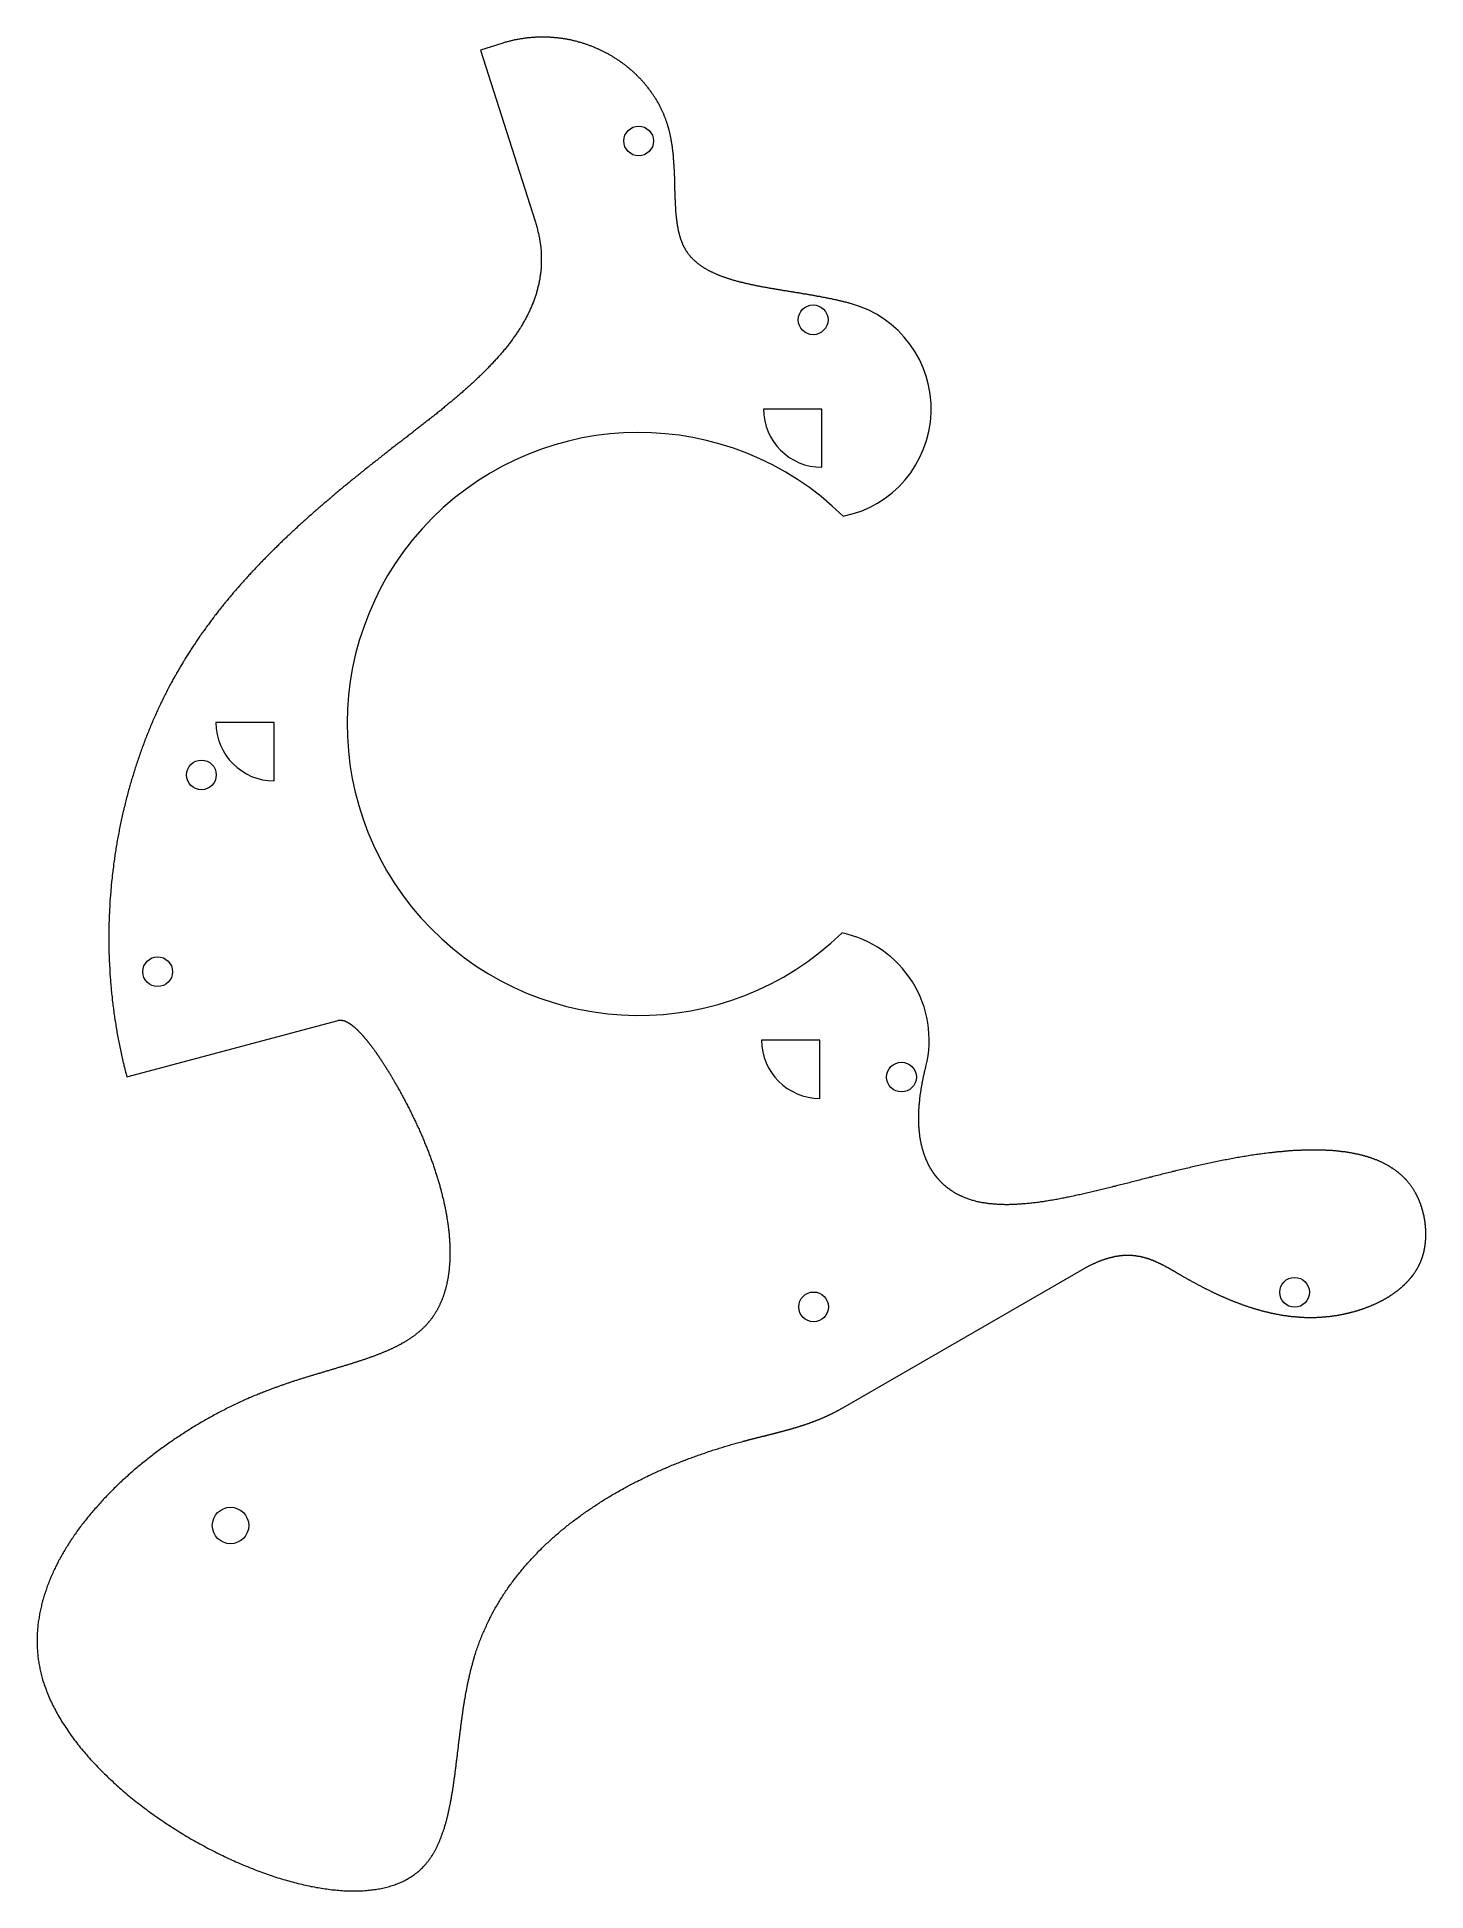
# Model space of a CAD drawing. Header units: millimetres. Extents: x -41 to 54, y -80 to 47.
import ezdxf

# ---------------------------------------------------------------- set-up
doc = ezdxf.new("R2010")
doc.units = ezdxf.units.MM
doc.layers.get('0').update_dxf_attribs({"true_color": 0xffffff})

msp = doc.modelspace()

# ---------------------------------------------------------------- linework, layer by layer
at = {"color": 7, "linetype": 'Continuous', "lineweight": 15, "true_color": 0xffffff}
for p, q in [((-9.38, 46.69), (-10.84, 46.23)), ((-10.84, 46.23), (-7.1, 34.51)), ((12.57, 21.61), (8.57, 21.61)), ((12.57, 17.61), (12.57, 21.61)), ((-25, 0.09), (-29, 0.09)), ((-25, -3.91), (-25, 0.09)), ((-35.11, -24.22), (-20.62, -20.34)), ((12.43, -21.69), (8.43, -21.69)), ((12.43, -25.69), (12.43, -21.69)), ((14, -46.93), (30.45, -37.43))]:
    msp.add_line(p, q, dxfattribs=at)
at = {"color": 7, "linetype": 'Continuous', "lineweight": 15, "true_color": 0xffffff, "flags": 128}
for points in [[(14.54, 28.84), (14.49, 28.86), (14.44, 28.87), (14.39, 28.89), (14.34, 28.9), (14.29, 28.91), (14.23, 28.93), (14.18, 28.94), (14.13, 28.95), (14.08, 28.97), (14.03, 28.98), (13.97, 28.99), (13.92, 29), (13.87, 29.02), (13.82, 29.03), (13.76, 29.04), (13.71, 29.05), (13.66, 29.06), (13.61, 29.08), (13.55, 29.09), (13.5, 29.1), (13.45, 29.11), (13.4, 29.12), (13.34, 29.13), (13.29, 29.15), (13.24, 29.16), (13.18, 29.17), (13.13, 29.18), (13.08, 29.19), (13.02, 29.2), (12.97, 29.21), (12.92, 29.22), (12.87, 29.23), (12.81, 29.24), (12.76, 29.25), (12.7, 29.26), (12.65, 29.27), (12.6, 29.28), (12.54, 29.29), (12.49, 29.3), (12.44, 29.32), (12.38, 29.32), (12.33, 29.33), (12.28, 29.34), (12.22, 29.35), (12.17, 29.36), (12.11, 29.37), (12.06, 29.38), (12.01, 29.39), (11.95, 29.4), (11.9, 29.41), (11.85, 29.42), (11.79, 29.43), (11.74, 29.44), (11.68, 29.45), (11.63, 29.46), (11.58, 29.47), (11.52, 29.48), (11.47, 29.49), (11.42, 29.5), (11.36, 29.5), (11.31, 29.51), (11.25, 29.52), (11.2, 29.53), (11.15, 29.54), (11.09, 29.55), (11.04, 29.56), (10.99, 29.57), (10.93, 29.58), (10.88, 29.58), (10.82, 29.59), (10.77, 29.6), (10.72, 29.61), (10.66, 29.62), (10.61, 29.63), (10.56, 29.64), (10.5, 29.65), (10.45, 29.65), (10.4, 29.66), (10.34, 29.67), (10.29, 29.68), (10.24, 29.69), (10.18, 29.7), (10.13, 29.71), (10.08, 29.71), (10.02, 29.72), (9.97, 29.73), (9.92, 29.74), (9.86, 29.75), (9.81, 29.76), (9.76, 29.77), (9.71, 29.78), (9.65, 29.78), (9.6, 29.79), (9.55, 29.8), (9.5, 29.81), (9.44, 29.82), (9.39, 29.83), (9.34, 29.84), (9.29, 29.85), (9.23, 29.85), (9.18, 29.86), (9.13, 29.87), (9.08, 29.88), (9.03, 29.89), (8.98, 29.9), (8.92, 29.91), (8.87, 29.92), (8.82, 29.93), (8.77, 29.94), (8.72, 29.95), (8.67, 29.95), (8.62, 29.96), (8.57, 29.97), (8.51, 29.98), (8.46, 29.99), (8.41, 30), (8.36, 30.01), (8.31, 30.02), (8.26, 30.03), (8.21, 30.04), (8.16, 30.05), (8.11, 30.06), (8.06, 30.07), (8.01, 30.08), (7.96, 30.09), (7.91, 30.1), (7.86, 30.11), (7.81, 30.12), (7.77, 30.13), (7.72, 30.14), (7.67, 30.15), (7.62, 30.16), (7.57, 30.17), (7.52, 30.19), (7.47, 30.2), (7.42, 30.21), (7.38, 30.22), (7.33, 30.23), (7.28, 30.24), (7.23, 30.25), (7.19, 30.26), (7.14, 30.28), (7.09, 30.29), (7.04, 30.3), (7, 30.31), (6.95, 30.32), (6.9, 30.33), (6.86, 30.35), (6.81, 30.36), (6.77, 30.37), (6.72, 30.38), (6.67, 30.4), (6.63, 30.41), (6.58, 30.42), (6.54, 30.43), (6.49, 30.45), (6.45, 30.46), (6.4, 30.47), (6.36, 30.49), (6.32, 30.5), (6.27, 30.51), (6.23, 30.53), (6.18, 30.54), (6.14, 30.56), (6.1, 30.57), (6.05, 30.58), (6.01, 30.6), (5.97, 30.61), (5.93, 30.63), (5.88, 30.64), (5.84, 30.66), (5.8, 30.67), (5.76, 30.69), (5.72, 30.7), (5.67, 30.72), (5.63, 30.73), (5.59, 30.75), (5.55, 30.77), (5.51, 30.78), (5.47, 30.8), (5.43, 30.82), (5.39, 30.83), (5.35, 30.85), (5.31, 30.87), (5.27, 30.88), (5.23, 30.9), (5.19, 30.92), (5.16, 30.94), (5.12, 30.95), (5.08, 30.97), (5.04, 30.99), (5, 31.01), (4.97, 31.03), (4.93, 31.04), (4.89, 31.06), (4.86, 31.08), (4.82, 31.1), (4.78, 31.12), (4.75, 31.14), (4.71, 31.16), (4.68, 31.18), (4.64, 31.2), (4.61, 31.22), (4.57, 31.24), (4.54, 31.26), (4.51, 31.28), (4.47, 31.3), (4.44, 31.33), (4.4, 31.35), (4.37, 31.37), (4.34, 31.39), (4.31, 31.41), (4.27, 31.44), (4.24, 31.46), (4.21, 31.48), (4.18, 31.5), (4.15, 31.53), (4.12, 31.55), (4.09, 31.57), (4.06, 31.6), (4.03, 31.62), (4, 31.65), (3.97, 31.67), (3.94, 31.7), (3.91, 31.72), (3.88, 31.75), (3.85, 31.77), (3.83, 31.8), (3.8, 31.82), (3.77, 31.85), (3.74, 31.87), (3.72, 31.9), (3.69, 31.93), (3.67, 31.96), (3.64, 31.98), (3.61, 32.01), (3.59, 32.04), (3.57, 32.07), (3.54, 32.09), (3.52, 32.12), (3.49, 32.15), (3.47, 32.18), (3.45, 32.21), (3.42, 32.24), (3.4, 32.27), (3.38, 32.3), (3.36, 32.33), (3.34, 32.36), (3.32, 32.39), (3.29, 32.42), (3.27, 32.45), (3.25, 32.49), (3.23, 32.52), (3.21, 32.55), (3.2, 32.58), (3.18, 32.62), (3.16, 32.64), (3.15, 32.66), (3.14, 32.69), (3.13, 32.71), (3.11, 32.74), (3.1, 32.76), (3.09, 32.78), (3.08, 32.81), (3.07, 32.83), (3.05, 32.86), (3.04, 32.88), (3.03, 32.91), (3.02, 32.93), (3.01, 32.96), (3, 32.98), (2.99, 33.01), (2.98, 33.04), (2.97, 33.06), (2.96, 33.09), (2.95, 33.11), (2.94, 33.14), (2.93, 33.17), (2.92, 33.19), (2.91, 33.22), (2.9, 33.25), (2.89, 33.27), (2.88, 33.3), (2.87, 33.33), (2.86, 33.35), (2.86, 33.38), (2.85, 33.41), (2.84, 33.44), (2.83, 33.46), (2.82, 33.49), (2.82, 33.52), (2.81, 33.55), (2.8, 33.58), (2.79, 33.61), (2.79, 33.63), (2.78, 33.66), (2.77, 33.69), (2.76, 33.72), (2.76, 33.75), (2.75, 33.78), (2.74, 33.81), (2.74, 33.84), (2.73, 33.86), (2.73, 33.89), (2.72, 33.92), (2.71, 33.95), (2.71, 33.98), (2.7, 34.01), (2.7, 34.04), (2.69, 34.07), (2.69, 34.1), (2.68, 34.13), (2.68, 34.16), (2.67, 34.19), (2.67, 34.22), (2.66, 34.25), (2.66, 34.29), (2.65, 34.32), (2.65, 34.35), (2.64, 34.38), (2.64, 34.41), (2.63, 34.44), (2.63, 34.47), (2.62, 34.5), (2.62, 34.53), (2.62, 34.57), (2.61, 34.6), (2.61, 34.63), (2.61, 34.66), (2.6, 34.69), (2.6, 34.72), (2.6, 34.76), (2.59, 34.79), (2.59, 34.82), (2.59, 34.85), (2.58, 34.89), (2.58, 34.92), (2.58, 34.95), (2.57, 34.98), (2.57, 35.02), (2.57, 35.05), (2.57, 35.08), (2.56, 35.11), (2.56, 35.15), (2.56, 35.18), (2.56, 35.21), (2.55, 35.25), (2.55, 35.28), (2.55, 35.31), (2.55, 35.35), (2.54, 35.38), (2.54, 35.41), (2.54, 35.45), (2.54, 35.48), (2.54, 35.51), (2.53, 35.55), (2.53, 35.58), (2.53, 35.62), (2.53, 35.65), (2.53, 35.68), (2.53, 35.72), (2.52, 35.75), (2.52, 35.79), (2.52, 35.82), (2.52, 35.85), (2.52, 35.89), (2.52, 35.92), (2.52, 35.96), (2.51, 35.99), (2.51, 36.03), (2.51, 36.06), (2.51, 36.1), (2.51, 36.13), (2.51, 36.17), (2.51, 36.2), (2.51, 36.23), (2.5, 36.27), (2.5, 36.3), (2.5, 36.34), (2.5, 36.37), (2.5, 36.41), (2.5, 36.45), (2.5, 36.48), (2.5, 36.52), (2.5, 36.55), (2.49, 36.59), (2.49, 36.62), (2.49, 36.66), (2.49, 36.69), (2.49, 36.73), (2.49, 36.76), (2.49, 36.8), (2.49, 36.83), (2.49, 36.87), (2.49, 36.91), (2.48, 36.94), (2.48, 36.98), (2.48, 37.01), (2.48, 37.05), (2.48, 37.08), (2.48, 37.12), (2.48, 37.16), (2.48, 37.19), (2.48, 37.23), (2.48, 37.26), (2.47, 37.3), (2.47, 37.34), (2.47, 37.37), (2.47, 37.41), (2.47, 37.44), (2.47, 37.48), (2.47, 37.52), (2.47, 37.55), (2.46, 37.59), (2.46, 37.62), (2.46, 37.66), (2.46, 37.7), (2.46, 37.73), (2.46, 37.77), (2.46, 37.81), (2.45, 37.84), (2.45, 37.88), (2.45, 37.91), (2.45, 37.95), (2.45, 37.99), (2.45, 38.02), (2.44, 38.06), (2.44, 38.1), (2.44, 38.13), (2.44, 38.17), (2.44, 38.2), (2.44, 38.24), (2.43, 38.28), (2.43, 38.31), (2.43, 38.35), (2.43, 38.39), (2.42, 38.42), (2.42, 38.46), (2.42, 38.49), (2.42, 38.53), (2.41, 38.57), (2.41, 38.6), (2.41, 38.64), (2.41, 38.68), (2.4, 38.71), (2.4, 38.75), (2.4, 38.79), (2.4, 38.82), (2.39, 38.86), (2.39, 38.89), (2.39, 38.93), (2.38, 38.97), (2.38, 39), (2.38, 39.04), (2.37, 39.08), (2.37, 39.11), (2.36, 39.15), (2.36, 39.18), (2.36, 39.22), (2.35, 39.26), (2.35, 39.29), (2.34, 39.33), (2.34, 39.36), (2.34, 39.4), (2.33, 39.44), (2.33, 39.47), (2.32, 39.51), (2.32, 39.54), (2.31, 39.58), (2.31, 39.62), (2.3, 39.65), (2.3, 39.69), (2.29, 39.72), (2.29, 39.76), (2.28, 39.79), (2.28, 39.83), (2.27, 39.87), (2.26, 39.9), (2.26, 39.94), (2.25, 39.97), (2.25, 40.01), (2.24, 40.04), (2.23, 40.08), (2.23, 40.11), (2.22, 40.15), (2.21, 40.19), (2.21, 40.22), (2.2, 40.26), (2.19, 40.29), (2.19, 40.33), (2.18, 40.36), (2.17, 40.4), (2.16, 40.43), (2.16, 40.47), (2.15, 40.5), (2.14, 40.54), (2.13, 40.57), (2.12, 40.61), (2.12, 40.64), (2.11, 40.68), (2.1, 40.71), (2.09, 40.75), (2.08, 40.78), (2.07, 40.81), (2.06, 40.85), (2.05, 40.88), (2.04, 40.92), (2.03, 40.95), (2.02, 40.99), (2.01, 41.02), (2, 41.05), (1.99, 41.09), (1.98, 41.14), (1.96, 41.19), (1.94, 41.24), (1.93, 41.29), (1.91, 41.34), (1.89, 41.39), (1.87, 41.44), (1.86, 41.49), (1.84, 41.54), (1.82, 41.59), (1.8, 41.64), (1.78, 41.68), (1.76, 41.73), (1.74, 41.78), (1.72, 41.83), (1.7, 41.88), (1.68, 41.93), (1.66, 41.98), (1.64, 42.02), (1.61, 42.07), (1.59, 42.12), (1.57, 42.17), (1.55, 42.21), (1.52, 42.26), (1.5, 42.31), (1.48, 42.35), (1.45, 42.4), (1.43, 42.45), (1.4, 42.49), (1.38, 42.54), (1.35, 42.59), (1.33, 42.63), (1.3, 42.68), (1.27, 42.72), (1.25, 42.77), (1.22, 42.81), (1.19, 42.86), (1.17, 42.9), (1.14, 42.95), (1.11, 42.99), (1.08, 43.04), (1.05, 43.08), (1.02, 43.12), (0.99, 43.17), (0.96, 43.21), (0.93, 43.25), (0.9, 43.3), (0.87, 43.34), (0.84, 43.38), (0.81, 43.43), (0.78, 43.47), (0.75, 43.51), (0.72, 43.55), (0.69, 43.59), (0.65, 43.64), (0.62, 43.68), (0.59, 43.72), (0.55, 43.76), (0.52, 43.8), (0.49, 43.84), (0.45, 43.88), (0.42, 43.92), (0.39, 43.96), (0.35, 44), (0.32, 44.04), (0.28, 44.08), (0.25, 44.12), (0.21, 44.16), (0.17, 44.2), (0.14, 44.24), (0.1, 44.28), (0.06, 44.32), (0.03, 44.35), (-0.01, 44.39), (-0.05, 44.43), (-0.09, 44.47), (-0.12, 44.5), (-0.16, 44.54), (-0.2, 44.58), (-0.24, 44.61), (-0.28, 44.65), (-0.32, 44.69), (-0.36, 44.72), (-0.4, 44.76), (-0.43, 44.79), (-0.47, 44.83), (-0.52, 44.86), (-0.56, 44.9), (-0.6, 44.93), (-0.64, 44.97), (-0.68, 45), (-0.72, 45.04), (-0.76, 45.07), (-0.8, 45.1), (-0.84, 45.14), (-0.89, 45.17), (-0.93, 45.2), (-0.97, 45.24), (-1.01, 45.27), (-1.06, 45.3), (-1.1, 45.33), (-1.14, 45.36), (-1.19, 45.39), (-1.23, 45.43), (-1.28, 45.46), (-1.32, 45.49), (-1.36, 45.52), (-1.41, 45.55), (-1.45, 45.58), (-1.5, 45.61), (-1.54, 45.64), (-1.59, 45.67), (-1.64, 45.69), (-1.68, 45.72), (-1.73, 45.75), (-1.77, 45.78), (-1.82, 45.81), (-1.87, 45.84), (-1.91, 45.86), (-1.96, 45.89), (-2.01, 45.92), (-2.05, 45.94), (-2.1, 45.97), (-2.15, 46), (-2.2, 46.02), (-2.24, 46.05), (-2.29, 46.07), (-2.34, 46.1), (-2.39, 46.12), (-2.44, 46.15), (-2.49, 46.17), (-2.53, 46.19), (-2.58, 46.22), (-2.63, 46.24), (-2.68, 46.26), (-2.73, 46.29), (-2.78, 46.31), (-2.83, 46.33), (-2.88, 46.35), (-2.93, 46.38), (-2.98, 46.4), (-3.03, 46.42), (-3.08, 46.44), (-3.13, 46.46), (-3.18, 46.48), (-3.24, 46.5), (-3.29, 46.52), (-3.34, 46.54), (-3.39, 46.56), (-3.44, 46.58), (-3.49, 46.59), (-3.54, 46.61), (-3.6, 46.63), (-3.65, 46.65), (-3.7, 46.67), (-3.75, 46.68), (-3.81, 46.7), (-3.86, 46.72), (-3.91, 46.73), (-3.96, 46.75), (-4.02, 46.76), (-4.07, 46.78), (-4.12, 46.79), (-4.18, 46.81), (-4.23, 46.82), (-4.28, 46.84), (-4.34, 46.85), (-4.39, 46.86), (-4.44, 46.88), (-4.5, 46.89), (-4.55, 46.9), (-4.61, 46.91), (-4.66, 46.93), (-4.71, 46.94), (-4.77, 46.95), (-4.82, 46.96), (-4.88, 46.97), (-4.93, 46.98), (-4.99, 46.99), (-5.04, 47), (-5.1, 47.01), (-5.15, 47.02), (-5.21, 47.03), (-5.26, 47.03), (-5.32, 47.04), (-5.37, 47.05), (-5.43, 47.06), (-5.49, 47.06), (-5.54, 47.07), (-5.6, 47.08), (-5.65, 47.08), (-5.71, 47.09), (-5.76, 47.09), (-5.82, 47.1), (-5.88, 47.1), (-5.93, 47.11), (-5.99, 47.11), (-6.05, 47.11), (-6.1, 47.12), (-6.16, 47.12), (-6.22, 47.12), (-6.27, 47.13), (-6.33, 47.13), (-6.39, 47.13), (-6.44, 47.13), (-6.5, 47.13), (-6.56, 47.13), (-6.61, 47.13), (-6.67, 47.13), (-6.73, 47.13), (-6.78, 47.13), (-6.84, 47.13), (-6.9, 47.13), (-6.96, 47.12), (-7.01, 47.12), (-7.07, 47.12), (-7.13, 47.11), (-7.18, 47.11), (-7.24, 47.11), (-7.3, 47.1), (-7.36, 47.1), (-7.41, 47.09), (-7.47, 47.09), (-7.53, 47.08), (-7.59, 47.08), (-7.65, 47.07), (-7.7, 47.06), (-7.76, 47.06), (-7.82, 47.05), (-7.88, 47.04), (-7.93, 47.03), (-7.99, 47.02), (-8.05, 47.01), (-8.11, 47), (-8.17, 46.99), (-8.22, 46.98), (-8.28, 46.97), (-8.34, 46.96), (-8.4, 46.95), (-8.45, 46.94), (-8.51, 46.93), (-8.57, 46.91), (-8.63, 46.9), (-8.69, 46.89), (-8.74, 46.87), (-8.8, 46.86), (-8.86, 46.84), (-8.92, 46.83), (-8.98, 46.81), (-9.03, 46.8), (-9.09, 46.78), (-9.15, 46.77), (-9.21, 46.75), (-9.27, 46.73), (-9.32, 46.71), (-9.38, 46.69)], [(-7.1, 34.51), (-7.08, 34.43), (-7.05, 34.35), (-7.03, 34.27), (-7.01, 34.19), (-6.99, 34.11), (-6.97, 34.04), (-6.95, 33.96), (-6.93, 33.88), (-6.91, 33.8), (-6.89, 33.73), (-6.87, 33.65), (-6.86, 33.57), (-6.84, 33.5), (-6.83, 33.42), (-6.81, 33.34), (-6.8, 33.27), (-6.78, 33.19), (-6.77, 33.11), (-6.76, 33.04), (-6.75, 32.96), (-6.74, 32.89), (-6.73, 32.81), (-6.72, 32.74), (-6.72, 32.66), (-6.71, 32.59), (-6.7, 32.52), (-6.7, 32.44), (-6.69, 32.37), (-6.69, 32.3), (-6.68, 32.22), (-6.68, 32.15), (-6.68, 32.08), (-6.68, 32), (-6.68, 31.93), (-6.68, 31.86), (-6.68, 31.79), (-6.68, 31.71), (-6.68, 31.64), (-6.68, 31.57), (-6.68, 31.5), (-6.69, 31.43), (-6.69, 31.36), (-6.7, 31.28), (-6.7, 31.21), (-6.71, 31.14), (-6.72, 31.07), (-6.72, 31), (-6.73, 30.93), (-6.74, 30.86), (-6.75, 30.79), (-6.76, 30.72), (-6.77, 30.65), (-6.78, 30.58), (-6.79, 30.51), (-6.8, 30.44), (-6.82, 30.38), (-6.83, 30.31), (-6.85, 30.24), (-6.86, 30.17), (-6.88, 30.1), (-6.89, 30.03), (-6.91, 29.97), (-6.93, 29.9), (-6.94, 29.83), (-6.96, 29.76), (-6.98, 29.7), (-7, 29.63), (-7.02, 29.56), (-7.04, 29.5), (-7.06, 29.43), (-7.08, 29.36), (-7.1, 29.3), (-7.13, 29.23), (-7.15, 29.17), (-7.17, 29.1), (-7.2, 29.03), (-7.22, 28.97), (-7.25, 28.9), (-7.27, 28.84), (-7.3, 28.77), (-7.33, 28.71), (-7.35, 28.64), (-7.38, 28.58), (-7.41, 28.51), (-7.44, 28.45), (-7.47, 28.39), (-7.5, 28.32), (-7.53, 28.26), (-7.56, 28.19), (-7.59, 28.13), (-7.62, 28.07), (-7.65, 28), (-7.69, 27.94), (-7.72, 27.88), (-7.75, 27.82), (-7.79, 27.75), (-7.82, 27.69), (-7.86, 27.63), (-7.89, 27.57), (-7.93, 27.5), (-7.96, 27.44), (-8, 27.38), (-8.04, 27.32), (-8.07, 27.26), (-8.11, 27.19), (-8.15, 27.13), (-8.19, 27.07), (-8.23, 27.01), (-8.27, 26.95), (-8.31, 26.89), (-8.35, 26.83), (-8.39, 26.77), (-8.43, 26.71), (-8.47, 26.65), (-8.52, 26.59), (-8.56, 26.53), (-8.6, 26.47), (-8.64, 26.41), (-8.69, 26.35), (-8.73, 26.29), (-8.78, 26.23), (-8.82, 26.17), (-8.87, 26.11), (-8.91, 26.05), (-8.96, 25.99), (-9, 25.93), (-9.05, 25.87), (-9.1, 25.81), (-9.14, 25.76), (-9.19, 25.7), (-9.24, 25.64), (-9.29, 25.58), (-9.34, 25.52), (-9.39, 25.47), (-9.44, 25.41), (-9.49, 25.35), (-9.54, 25.29), (-9.59, 25.23), (-9.64, 25.18), (-9.69, 25.12), (-9.74, 25.06), (-9.79, 25.01), (-9.84, 24.95), (-9.89, 24.89), (-9.95, 24.84), (-10, 24.78), (-10.05, 24.72), (-10.11, 24.67), (-10.16, 24.61), (-10.21, 24.55), (-10.27, 24.5), (-10.32, 24.44), (-10.38, 24.38), (-10.43, 24.33), (-10.49, 24.27), (-10.54, 24.22), (-10.6, 24.16), (-10.65, 24.11), (-10.71, 24.05), (-10.77, 24), (-10.82, 23.94), (-10.88, 23.89), (-10.94, 23.83), (-10.99, 23.78), (-11.05, 23.72), (-11.11, 23.67), (-11.17, 23.61), (-11.22, 23.56), (-11.28, 23.5), (-11.34, 23.45), (-11.4, 23.39), (-11.46, 23.34), (-11.52, 23.29), (-11.58, 23.23), (-11.64, 23.18), (-11.7, 23.12), (-11.76, 23.07), (-11.82, 23.02), (-11.88, 22.96), (-11.94, 22.91), (-12, 22.86), (-12.06, 22.8), (-12.12, 22.75), (-12.18, 22.7), (-12.24, 22.64), (-12.31, 22.59), (-12.37, 22.54), (-12.43, 22.48), (-12.49, 22.43), (-12.55, 22.38), (-12.62, 22.32), (-12.68, 22.27), (-12.74, 22.22), (-12.8, 22.17), (-12.87, 22.11), (-12.93, 22.06), (-12.99, 22.01), (-13.06, 21.96), (-13.12, 21.91), (-13.18, 21.85), (-13.25, 21.8), (-13.31, 21.75), (-13.37, 21.7), (-13.44, 21.65), (-13.5, 21.59), (-13.56, 21.54), (-13.63, 21.49), (-13.69, 21.44), (-13.76, 21.39), (-13.82, 21.34), (-13.88, 21.28), (-13.95, 21.23), (-14.01, 21.18), (-14.08, 21.13), (-14.14, 21.08), (-14.21, 21.03), (-14.27, 20.98), (-14.34, 20.93), (-14.4, 20.87), (-14.47, 20.82), (-14.53, 20.77), (-14.6, 20.72), (-14.66, 20.67), (-14.73, 20.62), (-14.79, 20.57), (-14.86, 20.52), (-14.92, 20.47), (-14.98, 20.42), (-15.05, 20.37), (-15.11, 20.32), (-15.18, 20.27), (-15.24, 20.22), (-15.31, 20.17), (-15.37, 20.11), (-15.44, 20.06), (-15.5, 20.01), (-15.57, 19.96), (-15.63, 19.91), (-15.7, 19.86), (-15.76, 19.81), (-15.83, 19.76), (-15.89, 19.71), (-15.96, 19.66), (-16.02, 19.61), (-16.09, 19.56), (-16.15, 19.51), (-16.22, 19.46), (-16.28, 19.41), (-16.35, 19.36), (-16.41, 19.31), (-16.47, 19.26), (-16.54, 19.22), (-16.6, 19.17), (-16.67, 19.12), (-16.73, 19.07), (-16.79, 19.02), (-16.87, 18.96), (-16.95, 18.9), (-17.03, 18.84), (-17.11, 18.77), (-17.18, 18.71), (-17.26, 18.65), (-17.34, 18.59), (-17.42, 18.53), (-17.49, 18.47), (-17.57, 18.41), (-17.65, 18.35), (-17.72, 18.29), (-17.8, 18.23), (-17.88, 18.17), (-17.95, 18.11), (-18.03, 18.05), (-18.1, 17.99), (-18.18, 17.93), (-18.26, 17.87), (-18.33, 17.81), (-18.41, 17.75), (-18.48, 17.69), (-18.56, 17.63), (-18.63, 17.57), (-18.71, 17.51), (-18.78, 17.45), (-18.86, 17.39), (-18.93, 17.33), (-19.01, 17.27), (-19.08, 17.21), (-19.15, 17.15), (-19.23, 17.09), (-19.3, 17.03), (-19.38, 16.97), (-19.45, 16.91), (-19.52, 16.85), (-19.6, 16.79), (-19.67, 16.73), (-19.74, 16.67), (-19.82, 16.61), (-19.89, 16.55), (-19.96, 16.49), (-20.03, 16.43), (-20.11, 16.37), (-20.18, 16.32), (-20.25, 16.26), (-20.32, 16.2), (-20.39, 16.14), (-20.46, 16.08), (-20.54, 16.02), (-20.61, 15.96), (-20.68, 15.9), (-20.75, 15.84), (-20.82, 15.78), (-20.89, 15.72), (-20.96, 15.66), (-21.03, 15.6), (-21.1, 15.54), (-21.17, 15.48), (-21.24, 15.42), (-21.31, 15.36), (-21.38, 15.3), (-21.45, 15.24), (-21.52, 15.18), (-21.59, 15.12), (-21.66, 15.06), (-21.73, 15), (-21.8, 14.94), (-21.87, 14.88), (-21.94, 14.82), (-22.01, 14.76), (-22.08, 14.7), (-22.14, 14.64), (-22.21, 14.58), (-22.28, 14.52), (-22.35, 14.46), (-22.42, 14.4), (-22.48, 14.34), (-22.55, 14.29), (-22.62, 14.23), (-22.69, 14.17), (-22.75, 14.11), (-22.82, 14.05), (-22.89, 13.99), (-22.95, 13.93), (-23.02, 13.87), (-23.09, 13.81), (-23.15, 13.75), (-23.22, 13.69), (-23.28, 13.63), (-23.35, 13.56), (-23.42, 13.5), (-23.48, 13.44), (-23.55, 13.38), (-23.61, 13.32), (-23.68, 13.26), (-23.74, 13.2), (-23.81, 13.14), (-23.87, 13.08), (-23.93, 13.02), (-24, 12.96), (-24.06, 12.9), (-24.13, 12.84), (-24.19, 12.78), (-24.26, 12.72), (-24.32, 12.66), (-24.38, 12.6), (-24.45, 12.54), (-24.51, 12.48), (-24.57, 12.42), (-24.63, 12.36), (-24.7, 12.29), (-24.76, 12.23), (-24.82, 12.17), (-24.88, 12.11), (-24.95, 12.05), (-25.01, 11.99), (-25.07, 11.93), (-25.13, 11.87), (-25.19, 11.81), (-25.25, 11.74), (-25.32, 11.68), (-25.38, 11.62), (-25.44, 11.56), (-25.5, 11.5), (-25.56, 11.44), (-25.62, 11.38), (-25.68, 11.31), (-25.74, 11.25), (-25.8, 11.19), (-25.86, 11.13), (-25.92, 11.07), (-25.98, 11.01), (-26.04, 10.94), (-26.1, 10.88), (-26.16, 10.82), (-26.22, 10.76), (-26.28, 10.7), (-26.33, 10.63), (-26.39, 10.57), (-26.45, 10.51), (-26.51, 10.45), (-26.57, 10.38), (-26.63, 10.32), (-26.68, 10.26), (-26.74, 10.2), (-26.8, 10.13), (-26.86, 10.07), (-26.91, 10.01), (-26.97, 9.94), (-27.03, 9.88), (-27.08, 9.82), (-27.14, 9.75), (-27.2, 9.69), (-27.25, 9.63), (-27.31, 9.56), (-27.36, 9.5), (-27.42, 9.44), (-27.48, 9.37), (-27.53, 9.31), (-27.59, 9.25), (-27.64, 9.18), (-27.7, 9.12), (-27.75, 9.06), (-27.81, 8.99), (-27.86, 8.93), (-27.92, 8.86), (-27.97, 8.8), (-28.02, 8.73), (-28.08, 8.67), (-28.13, 8.6), (-28.18, 8.54), (-28.24, 8.48), (-28.29, 8.41), (-28.34, 8.35), (-28.4, 8.28), (-28.45, 8.22), (-28.5, 8.15), (-28.56, 8.09), (-28.61, 8.02), (-28.66, 7.95), (-28.71, 7.89), (-28.76, 7.82), (-28.82, 7.76), (-28.87, 7.69), (-28.92, 7.63), (-28.97, 7.56), (-29.02, 7.49), (-29.07, 7.43), (-29.12, 7.36), (-29.17, 7.3), (-29.22, 7.23), (-29.27, 7.16), (-29.32, 7.1), (-29.37, 7.03), (-29.42, 6.96), (-29.47, 6.9), (-29.52, 6.83), (-29.57, 6.76), (-29.62, 6.69), (-29.67, 6.63), (-29.72, 6.56), (-29.77, 6.49), (-29.82, 6.42), (-29.86, 6.36), (-29.91, 6.29), (-29.96, 6.22), (-30.01, 6.15), (-30.06, 6.08), (-30.1, 6.02), (-30.15, 5.95), (-30.2, 5.88), (-30.24, 5.81), (-30.29, 5.74), (-30.34, 5.67), (-30.38, 5.6), (-30.43, 5.53), (-30.48, 5.46), (-30.52, 5.4), (-30.57, 5.33), (-30.61, 5.26), (-30.66, 5.19), (-30.71, 5.12), (-30.75, 5.05), (-30.8, 4.98), (-30.84, 4.91), (-30.89, 4.84), (-30.93, 4.77), (-30.97, 4.69), (-31.02, 4.62), (-31.06, 4.55), (-31.11, 4.48), (-31.15, 4.41), (-31.19, 4.34), (-31.24, 4.27), (-31.28, 4.2), (-31.32, 4.13), (-31.37, 4.05), (-31.41, 3.98), (-31.45, 3.91), (-31.49, 3.84), (-31.54, 3.77), (-31.58, 3.69), (-31.62, 3.62), (-31.66, 3.55), (-31.7, 3.48), (-31.74, 3.4), (-31.79, 3.33), (-31.83, 3.26), (-31.87, 3.18), (-31.91, 3.11), (-31.95, 3.04), (-31.99, 2.96), (-32.03, 2.89), (-32.07, 2.81), (-32.11, 2.74), (-32.16, 2.65), (-32.2, 2.56), (-32.25, 2.47), (-32.3, 2.38), (-32.35, 2.29), (-32.39, 2.19), (-32.44, 2.1), (-32.49, 2.01), (-32.53, 1.92), (-32.58, 1.83), (-32.62, 1.74), (-32.67, 1.64), (-32.71, 1.55), (-32.76, 1.46), (-32.8, 1.36), (-32.85, 1.27), (-32.89, 1.18), (-32.94, 1.08), (-32.98, 0.99), (-33.02, 0.9), (-33.07, 0.8), (-33.11, 0.71), (-33.15, 0.61), (-33.19, 0.52), (-33.24, 0.42), (-33.28, 0.33), (-33.32, 0.23), (-33.36, 0.14), (-33.4, 0.04), (-33.44, -0.06), (-33.48, -0.15), (-33.52, -0.25), (-33.56, -0.34), (-33.6, -0.44), (-33.64, -0.54), (-33.68, -0.63), (-33.72, -0.73), (-33.76, -0.83), (-33.79, -0.93), (-33.83, -1.02), (-33.87, -1.12), (-33.91, -1.22), (-33.95, -1.32), (-33.98, -1.42), (-34.02, -1.52), (-34.06, -1.61), (-34.09, -1.71), (-34.13, -1.81), (-34.16, -1.91), (-34.2, -2.01), (-34.23, -2.11), (-34.27, -2.21), (-34.3, -2.31), (-34.34, -2.41), (-34.37, -2.51), (-34.4, -2.61), (-34.44, -2.71), (-34.47, -2.81), (-34.5, -2.91), (-34.54, -3.01), (-34.57, -3.11), (-34.6, -3.21), (-34.63, -3.32), (-34.66, -3.42), (-34.69, -3.52), (-34.73, -3.62), (-34.76, -3.72), (-34.79, -3.82), (-34.82, -3.93), (-34.85, -4.03), (-34.88, -4.13), (-34.91, -4.23), (-34.93, -4.34), (-34.96, -4.44), (-34.99, -4.54), (-35.02, -4.64), (-35.05, -4.75), (-35.07, -4.85), (-35.1, -4.95), (-35.13, -5.06), (-35.16, -5.16), (-35.18, -5.27), (-35.21, -5.37), (-35.23, -5.47), (-35.26, -5.58), (-35.28, -5.68), (-35.31, -5.79), (-35.33, -5.89), (-35.36, -5.99), (-35.38, -6.1), (-35.41, -6.2), (-35.43, -6.31), (-35.45, -6.41), (-35.48, -6.52), (-35.5, -6.63), (-35.52, -6.73), (-35.54, -6.84), (-35.57, -6.94), (-35.59, -7.05), (-35.61, -7.15), (-35.63, -7.26), (-35.65, -7.37), (-35.67, -7.47), (-35.69, -7.58), (-35.71, -7.68), (-35.73, -7.79), (-35.75, -7.9), (-35.77, -8), (-35.79, -8.11), (-35.81, -8.22), (-35.82, -8.32), (-35.84, -8.43), (-35.86, -8.54), (-35.88, -8.65), (-35.89, -8.75), (-35.91, -8.86), (-35.93, -8.97), (-35.94, -9.07), (-35.96, -9.18), (-35.97, -9.29), (-35.99, -9.4), (-36, -9.51), (-36.02, -9.61), (-36.03, -9.72), (-36.04, -9.83), (-36.06, -9.94), (-36.07, -10.05), (-36.08, -10.15), (-36.1, -10.26), (-36.11, -10.37), (-36.12, -10.48), (-36.13, -10.59), (-36.14, -10.7), (-36.16, -10.81), (-36.17, -10.91), (-36.18, -11.02), (-36.19, -11.13), (-36.2, -11.24), (-36.21, -11.35), (-36.22, -11.46), (-36.22, -11.57), (-36.23, -11.68), (-36.24, -11.79), (-36.25, -11.9), (-36.26, -12), (-36.27, -12.11), (-36.27, -12.22), (-36.28, -12.33), (-36.29, -12.44), (-36.29, -12.55), (-36.3, -12.66), (-36.3, -12.77), (-36.31, -12.88), (-36.31, -12.99), (-36.32, -13.1), (-36.32, -13.21), (-36.33, -13.32), (-36.33, -13.43), (-36.33, -13.54), (-36.34, -13.65), (-36.34, -13.76), (-36.34, -13.87), (-36.34, -13.98), (-36.35, -14.09), (-36.35, -14.2), (-36.35, -14.31), (-36.35, -14.42), (-36.35, -14.53), (-36.35, -14.64), (-36.35, -14.75), (-36.35, -14.86), (-36.35, -14.97), (-36.35, -15.08), (-36.35, -15.19), (-36.35, -15.3), (-36.34, -15.42), (-36.34, -15.53), (-36.34, -15.64), (-36.34, -15.75), (-36.33, -15.86), (-36.33, -15.97), (-36.32, -16.08), (-36.32, -16.19), (-36.32, -16.3), (-36.31, -16.41), (-36.31, -16.52), (-36.3, -16.63), (-36.29, -16.74), (-36.29, -16.85), (-36.28, -16.96), (-36.28, -17.07), (-36.27, -17.19), (-36.26, -17.3), (-36.25, -17.41), (-36.24, -17.52), (-36.24, -17.63), (-36.23, -17.74), (-36.22, -17.85), (-36.21, -17.96), (-36.2, -18.07), (-36.19, -18.18), (-36.18, -18.29), (-36.17, -18.4), (-36.16, -18.51), (-36.14, -18.62), (-36.13, -18.73), (-36.12, -18.84), (-36.11, -18.95), (-36.1, -19.07), (-36.08, -19.18), (-36.07, -19.29), (-36.06, -19.4), (-36.04, -19.51), (-36.03, -19.62), (-36.01, -19.73), (-36, -19.84), (-35.98, -19.95), (-35.97, -20.06), (-35.95, -20.17), (-35.93, -20.28), (-35.92, -20.39), (-35.9, -20.5), (-35.88, -20.61), (-35.86, -20.72), (-35.85, -20.83), (-35.83, -20.94), (-35.81, -21.05), (-35.79, -21.16), (-35.77, -21.27), (-35.75, -21.38), (-35.73, -21.49), (-35.71, -21.6), (-35.69, -21.71), (-35.67, -21.82), (-35.65, -21.93), (-35.62, -22.04), (-35.6, -22.15), (-35.58, -22.26), (-35.56, -22.37), (-35.53, -22.48), (-35.51, -22.59), (-35.48, -22.7), (-35.46, -22.81), (-35.44, -22.92), (-35.41, -23.02), (-35.38, -23.13), (-35.36, -23.24), (-35.33, -23.35), (-35.31, -23.46), (-35.28, -23.57), (-35.25, -23.68), (-35.23, -23.79), (-35.2, -23.9), (-35.17, -24.01), (-35.14, -24.11), (-35.11, -24.22)], [(-20.62, -20.34), (-20.61, -20.34), (-20.6, -20.33), (-20.59, -20.33), (-20.58, -20.33), (-20.56, -20.33), (-20.55, -20.33), (-20.54, -20.32), (-20.53, -20.32), (-20.51, -20.32), (-20.5, -20.32), (-20.49, -20.32), (-20.48, -20.32), (-20.46, -20.32), (-20.45, -20.32), (-20.44, -20.32), (-20.43, -20.32), (-20.41, -20.32), (-20.4, -20.32), (-20.39, -20.33), (-20.37, -20.33), (-20.36, -20.33), (-20.35, -20.33), (-20.33, -20.33), (-20.32, -20.34), (-20.31, -20.34), (-20.29, -20.34), (-20.28, -20.34), (-20.27, -20.35), (-20.25, -20.35), (-20.24, -20.36), (-20.23, -20.36), (-20.21, -20.36), (-20.2, -20.37), (-20.18, -20.37), (-20.17, -20.38), (-20.16, -20.38), (-20.14, -20.39), (-20.13, -20.4), (-20.11, -20.4), (-20.1, -20.41), (-20.08, -20.41), (-20.07, -20.42), (-20.06, -20.43), (-20.04, -20.43), (-20.03, -20.44), (-20.01, -20.45), (-20, -20.46), (-19.98, -20.46), (-19.97, -20.47), (-19.95, -20.48), (-19.94, -20.49), (-19.92, -20.5), (-19.91, -20.51), (-19.89, -20.52), (-19.88, -20.53), (-19.86, -20.54), (-19.85, -20.54), (-19.83, -20.55), (-19.82, -20.56), (-19.8, -20.58), (-19.79, -20.59), (-19.77, -20.6), (-19.76, -20.61), (-19.74, -20.62), (-19.73, -20.63), (-19.71, -20.64), (-19.69, -20.65), (-19.68, -20.66), (-19.66, -20.68), (-19.65, -20.69), (-19.63, -20.7), (-19.62, -20.71), (-19.6, -20.73), (-19.58, -20.74), (-19.57, -20.75), (-19.55, -20.77), (-19.54, -20.78), (-19.52, -20.79), (-19.5, -20.81), (-19.49, -20.82), (-19.47, -20.83), (-19.46, -20.85), (-19.44, -20.86), (-19.42, -20.88), (-19.41, -20.89), (-19.39, -20.91), (-19.37, -20.92), (-19.36, -20.94), (-19.34, -20.95), (-19.32, -20.97), (-19.31, -20.99), (-19.29, -21), (-19.27, -21.02), (-19.26, -21.03), (-19.24, -21.05), (-19.22, -21.07), (-19.21, -21.08), (-19.19, -21.1), (-19.17, -21.12), (-19.16, -21.14), (-19.14, -21.15), (-19.12, -21.17), (-19.11, -21.19), (-19.09, -21.21), (-19.07, -21.23), (-19.06, -21.24), (-19.04, -21.26), (-19.02, -21.28), (-19, -21.3), (-18.99, -21.32), (-18.97, -21.34), (-18.95, -21.36), (-18.94, -21.38), (-18.92, -21.39), (-18.9, -21.41), (-18.88, -21.43), (-18.87, -21.45), (-18.85, -21.47), (-18.83, -21.49), (-18.82, -21.51), (-18.8, -21.53), (-18.78, -21.56), (-18.76, -21.58), (-18.75, -21.6), (-18.73, -21.62), (-18.71, -21.64), (-18.69, -21.66), (-18.68, -21.68), (-18.66, -21.7), (-18.64, -21.72), (-18.62, -21.75), (-18.61, -21.77), (-18.59, -21.79), (-18.57, -21.81), (-18.55, -21.83), (-18.54, -21.86), (-18.52, -21.88), (-18.5, -21.9), (-18.48, -21.92), (-18.47, -21.95), (-18.45, -21.97), (-18.43, -21.99), (-18.41, -22.02), (-18.39, -22.04), (-18.38, -22.06), (-18.36, -22.09), (-18.34, -22.11), (-18.32, -22.13), (-18.31, -22.16), (-18.29, -22.18), (-18.27, -22.2), (-18.25, -22.23), (-18.23, -22.25), (-18.22, -22.28), (-18.2, -22.3), (-18.18, -22.33), (-18.16, -22.35), (-18.15, -22.37), (-18.13, -22.4), (-18.11, -22.42), (-18.09, -22.45), (-18.07, -22.47), (-18.06, -22.5), (-18.04, -22.53), (-18.02, -22.55), (-18, -22.58), (-17.98, -22.6), (-17.97, -22.63), (-17.95, -22.65), (-17.93, -22.68), (-17.91, -22.7), (-17.89, -22.73), (-17.88, -22.76), (-17.86, -22.78), (-17.84, -22.81), (-17.82, -22.83), (-17.81, -22.86), (-17.79, -22.89), (-17.77, -22.91), (-17.75, -22.94), (-17.73, -22.97), (-17.72, -22.99), (-17.7, -23.02), (-17.68, -23.05), (-17.66, -23.07), (-17.64, -23.1), (-17.63, -23.13), (-17.61, -23.16), (-17.59, -23.18), (-17.57, -23.21), (-17.56, -23.24), (-17.54, -23.27), (-17.52, -23.29), (-17.5, -23.32), (-17.48, -23.35), (-17.47, -23.38), (-17.45, -23.4), (-17.43, -23.43), (-17.41, -23.46), (-17.4, -23.49), (-17.38, -23.52), (-17.36, -23.54), (-17.34, -23.57), (-17.32, -23.6), (-17.31, -23.63), (-17.29, -23.66), (-17.27, -23.68), (-17.25, -23.71), (-17.24, -23.74), (-17.22, -23.77), (-17.2, -23.8), (-17.18, -23.83), (-17.17, -23.85), (-17.15, -23.88), (-17.13, -23.91), (-17.11, -23.94), (-17.1, -23.97), (-17.08, -24), (-17.06, -24.03), (-17.04, -24.06), (-17.03, -24.08), (-17.01, -24.11), (-16.99, -24.14), (-16.97, -24.17), (-16.96, -24.2), (-16.94, -24.23), (-16.92, -24.26), (-16.91, -24.29), (-16.89, -24.32), (-16.87, -24.35), (-16.85, -24.37), (-16.84, -24.4), (-16.82, -24.43), (-16.8, -24.46), (-16.79, -24.49), (-16.77, -24.52), (-16.75, -24.55), (-16.73, -24.58), (-16.72, -24.61), (-16.7, -24.64), (-16.68, -24.67), (-16.67, -24.7), (-16.65, -24.73), (-16.63, -24.76), (-16.62, -24.78), (-16.6, -24.81), (-16.58, -24.84), (-16.57, -24.87), (-16.55, -24.9), (-16.53, -24.93), (-16.52, -24.96), (-16.5, -24.99), (-16.48, -25.02), (-16.47, -25.05), (-16.45, -25.08), (-16.43, -25.11), (-16.39, -25.18), (-16.35, -25.26), (-16.31, -25.34), (-16.27, -25.41), (-16.23, -25.49), (-16.19, -25.56), (-16.15, -25.64), (-16.1, -25.71), (-16.06, -25.79), (-16.02, -25.86), (-15.99, -25.94), (-15.95, -26.01), (-15.91, -26.09), (-15.87, -26.16), (-15.83, -26.24), (-15.79, -26.32), (-15.75, -26.39), (-15.71, -26.47), (-15.68, -26.54), (-15.64, -26.62), (-15.6, -26.69), (-15.56, -26.77), (-15.53, -26.84), (-15.49, -26.92), (-15.46, -26.99), (-15.42, -27.07), (-15.38, -27.14), (-15.35, -27.22), (-15.31, -27.29), (-15.28, -27.37), (-15.24, -27.44), (-15.21, -27.52), (-15.17, -27.59), (-15.14, -27.67), (-15.11, -27.74), (-15.07, -27.81), (-15.04, -27.89), (-15.01, -27.96), (-14.97, -28.04), (-14.94, -28.11), (-14.91, -28.19), (-14.88, -28.26), (-14.84, -28.34), (-14.81, -28.41), (-14.78, -28.48), (-14.75, -28.56), (-14.72, -28.63), (-14.69, -28.71), (-14.66, -28.78), (-14.63, -28.85), (-14.6, -28.93), (-14.57, -29), (-14.54, -29.07), (-14.51, -29.15), (-14.48, -29.22), (-14.45, -29.29), (-14.42, -29.37), (-14.4, -29.44), (-14.37, -29.51), (-14.34, -29.59), (-14.31, -29.66), (-14.29, -29.73), (-14.26, -29.81), (-14.23, -29.88), (-14.21, -29.95), (-14.18, -30.02), (-14.15, -30.1), (-14.13, -30.17), (-14.1, -30.24), (-14.08, -30.31), (-14.05, -30.39), (-14.03, -30.46), (-14.01, -30.53), (-13.98, -30.6), (-13.96, -30.67), (-13.93, -30.75), (-13.91, -30.82), (-13.89, -30.89), (-13.87, -30.96), (-13.84, -31.03), (-13.82, -31.1), (-13.8, -31.17), (-13.78, -31.25), (-13.76, -31.32), (-13.74, -31.39), (-13.71, -31.46), (-13.69, -31.53), (-13.67, -31.6), (-13.65, -31.67), (-13.63, -31.74), (-13.61, -31.81), (-13.6, -31.88), (-13.58, -31.95), (-13.56, -32.02), (-13.54, -32.09), (-13.52, -32.16), (-13.5, -32.23), (-13.49, -32.3), (-13.47, -32.37), (-13.45, -32.44), (-13.43, -32.51), (-13.42, -32.58), (-13.4, -32.64), (-13.39, -32.71), (-13.37, -32.78), (-13.36, -32.85), (-13.34, -32.92), (-13.33, -32.99), (-13.31, -33.06), (-13.3, -33.12), (-13.28, -33.19), (-13.27, -33.26), (-13.26, -33.33), (-13.24, -33.39), (-13.23, -33.46), (-13.22, -33.53), (-13.2, -33.6), (-13.19, -33.66), (-13.18, -33.73), (-13.17, -33.8), (-13.16, -33.86), (-13.15, -33.93), (-13.14, -33.99), (-13.13, -34.06), (-13.12, -34.13), (-13.11, -34.19), (-13.1, -34.26), (-13.09, -34.32), (-13.08, -34.39), (-13.07, -34.45), (-13.06, -34.52), (-13.05, -34.58), (-13.05, -34.65), (-13.04, -34.71), (-13.03, -34.78), (-13.02, -34.84), (-13.02, -34.9), (-13.01, -34.97), (-13.01, -35.03), (-13, -35.1), (-12.99, -35.16), (-12.99, -35.22), (-12.98, -35.29), (-12.98, -35.35), (-12.98, -35.41), (-12.97, -35.47), (-12.97, -35.54), (-12.96, -35.6), (-12.96, -35.66), (-12.96, -35.72), (-12.96, -35.78), (-12.95, -35.84), (-12.95, -35.91), (-12.95, -35.97), (-12.95, -36.03), (-12.95, -36.09), (-12.95, -36.15), (-12.95, -36.21), (-12.95, -36.27), (-12.95, -36.33), (-12.95, -36.39), (-12.95, -36.45), (-12.95, -36.51), (-12.95, -36.57), (-12.95, -36.63), (-12.95, -36.69), (-12.96, -36.74), (-12.96, -36.8), (-12.96, -36.86), (-12.96, -36.92), (-12.97, -36.98), (-12.97, -37.04), (-12.97, -37.09), (-12.98, -37.15), (-12.98, -37.21), (-12.99, -37.26), (-12.99, -37.32), (-13, -37.38), (-13.01, -37.43), (-13.01, -37.49), (-13.02, -37.55), (-13.02, -37.6), (-13.03, -37.66), (-13.04, -37.71), (-13.05, -37.77), (-13.05, -37.82), (-13.06, -37.88), (-13.07, -37.93), (-13.08, -37.98), (-13.09, -38.04), (-13.1, -38.09), (-13.11, -38.15), (-13.12, -38.2), (-13.13, -38.25), (-13.14, -38.3), (-13.15, -38.36), (-13.16, -38.41), (-13.17, -38.46), (-13.19, -38.51), (-13.2, -38.56), (-13.21, -38.62), (-13.23, -38.67), (-13.24, -38.72), (-13.25, -38.77), (-13.27, -38.82), (-13.28, -38.87), (-13.29, -38.92), (-13.31, -38.97), (-13.32, -39.02), (-13.34, -39.07), (-13.36, -39.12), (-13.37, -39.17), (-13.39, -39.21), (-13.41, -39.26), (-13.42, -39.31), (-13.44, -39.36), (-13.46, -39.41), (-13.48, -39.45), (-13.49, -39.5), (-13.51, -39.55), (-13.53, -39.59), (-13.55, -39.64), (-13.57, -39.69), (-13.59, -39.73), (-13.61, -39.78), (-13.63, -39.82), (-13.65, -39.87), (-13.67, -39.91), (-13.7, -39.96), (-13.72, -40), (-13.74, -40.04), (-13.76, -40.09), (-13.79, -40.13), (-13.81, -40.17), (-13.83, -40.22), (-13.86, -40.26), (-13.88, -40.3), (-13.91, -40.34), (-13.93, -40.38), (-13.96, -40.43), (-13.98, -40.47), (-14.01, -40.51), (-14.03, -40.55), (-14.06, -40.59), (-14.09, -40.63), (-14.11, -40.67), (-14.14, -40.71), (-14.17, -40.75), (-14.2, -40.79), (-14.23, -40.83), (-14.26, -40.86), (-14.29, -40.9), (-14.31, -40.94), (-14.34, -40.98), (-14.37, -41.01), (-14.41, -41.05), (-14.43, -41.08), (-14.46, -41.11), (-14.48, -41.14), (-14.51, -41.17), (-14.54, -41.2), (-14.56, -41.23), (-14.59, -41.26), (-14.62, -41.29), (-14.65, -41.32), (-14.67, -41.35), (-14.7, -41.38), (-14.73, -41.4), (-14.76, -41.43), (-14.79, -41.46), (-14.82, -41.49), (-14.85, -41.51), (-14.88, -41.54), (-14.9, -41.57), (-14.93, -41.6), (-14.96, -41.62), (-15, -41.65), (-15.03, -41.68), (-15.06, -41.7), (-15.09, -41.73), (-15.12, -41.76), (-15.15, -41.78), (-15.18, -41.81), (-15.21, -41.83), (-15.25, -41.86), (-15.28, -41.88), (-15.31, -41.91), (-15.34, -41.93), (-15.38, -41.96), (-15.41, -41.98), (-15.44, -42.01), (-15.48, -42.03), (-15.51, -42.05), (-15.54, -42.08), (-15.58, -42.1), (-15.61, -42.12), (-15.65, -42.15), (-15.68, -42.17), (-15.71, -42.19), (-15.75, -42.22), (-15.79, -42.24), (-15.82, -42.26), (-15.86, -42.29), (-15.89, -42.31), (-15.93, -42.33), (-15.96, -42.35), (-16, -42.37), (-16.04, -42.4), (-16.07, -42.42), (-16.11, -42.44), (-16.15, -42.46), (-16.19, -42.48), (-16.22, -42.5), (-16.26, -42.52), (-16.3, -42.55), (-16.34, -42.57), (-16.38, -42.59), (-16.41, -42.61), (-16.45, -42.63), (-16.49, -42.65), (-16.53, -42.67), (-16.57, -42.69), (-16.61, -42.71), (-16.65, -42.73), (-16.69, -42.75), (-16.73, -42.77), (-16.77, -42.79), (-16.81, -42.81), (-16.85, -42.83), (-16.89, -42.85), (-16.93, -42.87), (-16.97, -42.88), (-17.01, -42.9), (-17.05, -42.92), (-17.09, -42.94), (-17.14, -42.96), (-17.18, -42.98), (-17.22, -43), (-17.26, -43.01), (-17.3, -43.03), (-17.35, -43.05), (-17.39, -43.07), (-17.43, -43.09), (-17.48, -43.11), (-17.52, -43.12), (-17.56, -43.14), (-17.6, -43.16), (-17.65, -43.18), (-17.69, -43.19), (-17.74, -43.21), (-17.78, -43.23), (-17.82, -43.25), (-17.87, -43.26), (-17.91, -43.28), (-17.96, -43.3), (-18, -43.31), (-18.05, -43.33), (-18.09, -43.35), (-18.14, -43.37), (-18.18, -43.38), (-18.23, -43.4), (-18.27, -43.42), (-18.32, -43.43), (-18.37, -43.45), (-18.41, -43.47), (-18.46, -43.48), (-18.5, -43.5), (-18.55, -43.51), (-18.6, -43.53), (-18.64, -43.55), (-18.69, -43.56), (-18.74, -43.58), (-18.78, -43.6), (-18.83, -43.61), (-18.88, -43.63), (-18.93, -43.64), (-18.97, -43.66), (-19.02, -43.68), (-19.07, -43.69), (-19.12, -43.71), (-19.17, -43.72), (-19.21, -43.74), (-19.26, -43.75), (-19.31, -43.77), (-19.36, -43.79), (-19.41, -43.8), (-19.46, -43.82), (-19.51, -43.83), (-19.56, -43.85), (-19.61, -43.86), (-19.65, -43.88), (-19.7, -43.9), (-19.75, -43.91), (-19.8, -43.93), (-19.85, -43.94), (-19.9, -43.96), (-19.95, -43.97), (-20, -43.99), (-20.05, -44), (-20.1, -44.02), (-20.15, -44.03), (-20.21, -44.05), (-20.26, -44.07), (-20.31, -44.08), (-20.36, -44.1), (-20.41, -44.11), (-20.46, -44.13), (-20.51, -44.14), (-20.56, -44.16), (-20.61, -44.17), (-20.67, -44.19), (-20.72, -44.2), (-20.77, -44.22), (-20.82, -44.24), (-20.87, -44.25), (-20.93, -44.27), (-20.98, -44.28), (-21.03, -44.3), (-21.08, -44.31), (-21.13, -44.33), (-21.19, -44.34), (-21.24, -44.36), (-21.29, -44.38), (-21.35, -44.39), (-21.4, -44.41), (-21.45, -44.42), (-21.5, -44.44), (-21.56, -44.46), (-21.61, -44.47), (-21.66, -44.49), (-21.72, -44.5), (-21.77, -44.52), (-21.82, -44.54), (-21.88, -44.55), (-21.93, -44.57), (-21.99, -44.58), (-22.04, -44.6), (-22.09, -44.62), (-22.15, -44.63), (-22.2, -44.65), (-22.26, -44.67), (-22.31, -44.68), (-22.36, -44.7), (-22.42, -44.71), (-22.47, -44.73), (-22.53, -44.75), (-22.58, -44.76), (-22.64, -44.78), (-22.69, -44.8), (-22.75, -44.82), (-22.8, -44.83), (-22.86, -44.85), (-22.91, -44.87), (-22.97, -44.88), (-23.02, -44.9), (-23.08, -44.92), (-23.13, -44.94), (-23.19, -44.95), (-23.24, -44.97), (-23.3, -44.99), (-23.35, -45.01), (-23.41, -45.02), (-23.47, -45.04), (-23.52, -45.06), (-23.58, -45.08), (-23.63, -45.1), (-23.69, -45.11), (-23.74, -45.13), (-23.8, -45.15), (-23.86, -45.17), (-23.91, -45.19), (-23.97, -45.21), (-24.02, -45.23), (-24.08, -45.24), (-24.14, -45.26), (-24.19, -45.28), (-24.25, -45.3), (-24.31, -45.32), (-24.36, -45.34), (-24.42, -45.36), (-24.48, -45.38), (-24.53, -45.4), (-24.59, -45.42), (-24.65, -45.44), (-24.7, -45.46), (-24.76, -45.48), (-24.82, -45.5), (-24.87, -45.52), (-24.93, -45.54), (-24.99, -45.56), (-25.04, -45.58), (-25.1, -45.6), (-25.16, -45.62), (-25.21, -45.65), (-25.27, -45.67), (-25.33, -45.69), (-25.38, -45.71), (-25.44, -45.73), (-25.5, -45.75), (-25.55, -45.77), (-25.61, -45.8), (-25.67, -45.82), (-25.73, -45.84), (-25.78, -45.86), (-25.84, -45.89), (-25.9, -45.91), (-25.96, -45.93), (-26.01, -45.96), (-26.07, -45.98), (-26.13, -46), (-26.18, -46.03), (-26.24, -46.05), (-26.34, -46.09), (-26.44, -46.13), (-26.53, -46.17), (-26.63, -46.21), (-26.73, -46.25), (-26.82, -46.3), (-26.92, -46.34), (-27.02, -46.38), (-27.11, -46.43), (-27.21, -46.47), (-27.31, -46.52), (-27.4, -46.56), (-27.5, -46.61), (-27.6, -46.65), (-27.7, -46.7), (-27.79, -46.74), (-27.89, -46.79), (-27.99, -46.84), (-28.08, -46.89), (-28.18, -46.93), (-28.28, -46.98), (-28.37, -47.03), (-28.47, -47.08), (-28.57, -47.13), (-28.66, -47.18), (-28.76, -47.23), (-28.85, -47.28), (-28.95, -47.33), (-29.05, -47.39), (-29.14, -47.44), (-29.24, -47.49), (-29.34, -47.54), (-29.43, -47.6), (-29.53, -47.65), (-29.62, -47.7), (-29.72, -47.76), (-29.81, -47.81), (-29.91, -47.87), (-30, -47.92), (-30.1, -47.98), (-30.19, -48.04), (-30.29, -48.09), (-30.38, -48.15), (-30.48, -48.21), (-30.57, -48.26), (-30.67, -48.32), (-30.76, -48.38), (-30.85, -48.44), (-30.95, -48.5), (-31.04, -48.56), (-31.13, -48.62), (-31.23, -48.68), (-31.32, -48.74), (-31.41, -48.8), (-31.51, -48.86), (-31.6, -48.92), (-31.69, -48.98), (-31.78, -49.04), (-31.88, -49.11), (-31.97, -49.17), (-32.06, -49.23), (-32.15, -49.29), (-32.24, -49.36), (-32.33, -49.42), (-32.42, -49.49), (-32.51, -49.55), (-32.6, -49.62), (-32.69, -49.68), (-32.78, -49.75), (-32.87, -49.81), (-32.96, -49.88), (-33.05, -49.95), (-33.14, -50.01), (-33.23, -50.08), (-33.32, -50.15), (-33.41, -50.21), (-33.49, -50.28), (-33.58, -50.35), (-33.67, -50.42), (-33.75, -50.49), (-33.84, -50.56), (-33.93, -50.63), (-34.01, -50.7), (-34.1, -50.77), (-34.18, -50.84), (-34.27, -50.91), (-34.35, -50.98), (-34.44, -51.05), (-34.52, -51.12), (-34.61, -51.19), (-34.69, -51.26), (-34.77, -51.34), (-34.86, -51.41), (-34.94, -51.48), (-35.02, -51.55), (-35.1, -51.63), (-35.18, -51.7), (-35.26, -51.77), (-35.35, -51.85), (-35.43, -51.92), (-35.51, -52), (-35.59, -52.07), (-35.66, -52.15), (-35.74, -52.22), (-35.82, -52.3), (-35.9, -52.37), (-35.98, -52.45), (-36.06, -52.53), (-36.13, -52.6), (-36.21, -52.68), (-36.28, -52.76), (-36.36, -52.83), (-36.44, -52.91), (-36.51, -52.99), (-36.58, -53.07), (-36.66, -53.15), (-36.73, -53.22), (-36.81, -53.3), (-36.88, -53.38), (-36.95, -53.46), (-37.02, -53.54), (-37.09, -53.62), (-37.16, -53.7), (-37.23, -53.78), (-37.3, -53.86), (-37.37, -53.94), (-37.44, -54.02), (-37.51, -54.1), (-37.58, -54.18), (-37.65, -54.26), (-37.71, -54.34), (-37.78, -54.43), (-37.85, -54.51), (-37.91, -54.59), (-37.98, -54.67), (-38.04, -54.75), (-38.11, -54.84), (-38.17, -54.92), (-38.23, -55), (-38.3, -55.08), (-38.36, -55.17), (-38.42, -55.25), (-38.48, -55.33), (-38.54, -55.42), (-38.6, -55.5), (-38.66, -55.59), (-38.72, -55.67), (-38.78, -55.75), (-38.83, -55.84), (-38.89, -55.92), (-38.95, -56.01), (-39, -56.09), (-39.06, -56.18), (-39.11, -56.27), (-39.17, -56.35), (-39.22, -56.44), (-39.27, -56.52), (-39.33, -56.61), (-39.38, -56.69), (-39.43, -56.78), (-39.48, -56.87), (-39.53, -56.95), (-39.58, -57.04), (-39.63, -57.13), (-39.68, -57.21), (-39.72, -57.3), (-39.77, -57.39), (-39.82, -57.48), (-39.86, -57.56), (-39.91, -57.65), (-39.95, -57.74), (-40, -57.83), (-40.04, -57.92), (-40.08, -58), (-40.12, -58.09), (-40.16, -58.18), (-40.2, -58.27), (-40.24, -58.36), (-40.28, -58.45), (-40.32, -58.54), (-40.36, -58.62), (-40.4, -58.71), (-40.43, -58.8), (-40.47, -58.89), (-40.5, -58.98), (-40.54, -59.07), (-40.57, -59.16), (-40.6, -59.25), (-40.63, -59.34), (-40.66, -59.43), (-40.7, -59.52), (-40.72, -59.61), (-40.75, -59.7), (-40.78, -59.79), (-40.81, -59.88), (-40.84, -59.97), (-40.86, -60.06), (-40.89, -60.15), (-40.91, -60.24), (-40.94, -60.33), (-40.96, -60.43), (-40.98, -60.52), (-41, -60.61), (-41.02, -60.7), (-41.04, -60.79), (-41.06, -60.88), (-41.08, -60.97), (-41.1, -61.06), (-41.11, -61.15), (-41.13, -61.25), (-41.14, -61.34), (-41.16, -61.43), (-41.17, -61.52), (-41.19, -61.61), (-41.2, -61.7), (-41.21, -61.8), (-41.22, -61.89), (-41.23, -61.98), (-41.24, -62.07), (-41.24, -62.16), (-41.25, -62.25), (-41.26, -62.35), (-41.26, -62.44), (-41.26, -62.53), (-41.27, -62.62), (-41.27, -62.71), (-41.27, -62.81), (-41.27, -62.9), (-41.27, -62.99), (-41.27, -63.08), (-41.27, -63.18), (-41.27, -63.27), (-41.26, -63.36), (-41.26, -63.45), (-41.25, -63.54), (-41.25, -63.64), (-41.24, -63.73), (-41.23, -63.82), (-41.22, -63.91), (-41.21, -64.01), (-41.2, -64.1), (-41.19, -64.19), (-41.17, -64.28), (-41.16, -64.37), (-41.15, -64.47), (-41.13, -64.56), (-41.11, -64.65), (-41.09, -64.74), (-41.08, -64.84), (-41.06, -64.93), (-41.04, -65.02), (-41.01, -65.11), (-40.99, -65.2), (-40.97, -65.3), (-40.94, -65.39), (-40.92, -65.48), (-40.89, -65.59), (-40.85, -65.7), (-40.82, -65.81), (-40.78, -65.92), (-40.74, -66.03), (-40.7, -66.14), (-40.66, -66.25), (-40.62, -66.36), (-40.58, -66.47), (-40.54, -66.58), (-40.49, -66.69), (-40.44, -66.8), (-40.39, -66.91), (-40.35, -67.02), (-40.29, -67.13), (-40.24, -67.24), (-40.19, -67.35), (-40.13, -67.46), (-40.08, -67.56), (-40.02, -67.67), (-39.96, -67.78), (-39.9, -67.89), (-39.84, -68), (-39.78, -68.11), (-39.72, -68.21), (-39.65, -68.32), (-39.59, -68.43), (-39.52, -68.54), (-39.45, -68.64), (-39.38, -68.75), (-39.31, -68.86), (-39.24, -68.96), (-39.17, -69.07), (-39.1, -69.18), (-39.02, -69.28), (-38.95, -69.39), (-38.87, -69.49), (-38.79, -69.6), (-38.72, -69.7), (-38.64, -69.81), (-38.55, -69.91), (-38.47, -70.02), (-38.39, -70.12), (-38.31, -70.23), (-38.22, -70.33), (-38.14, -70.43), (-38.05, -70.54), (-37.96, -70.64), (-37.87, -70.74), (-37.78, -70.84), (-37.69, -70.95), (-37.6, -71.05), (-37.51, -71.15), (-37.42, -71.25), (-37.32, -71.35), (-37.23, -71.45), (-37.13, -71.55), (-37.04, -71.65), (-36.94, -71.75), (-36.84, -71.85), (-36.74, -71.95), (-36.64, -72.05), (-36.54, -72.14), (-36.44, -72.24), (-36.34, -72.34), (-36.24, -72.44), (-36.13, -72.53), (-36.03, -72.63), (-35.92, -72.72), (-35.82, -72.82), (-35.71, -72.92), (-35.61, -73.01), (-35.5, -73.1), (-35.39, -73.2), (-35.28, -73.29), (-35.17, -73.38), (-35.06, -73.48), (-34.95, -73.57), (-34.84, -73.66), (-34.72, -73.75), (-34.61, -73.84), (-34.5, -73.93), (-34.38, -74.02), (-34.27, -74.11), (-34.15, -74.2), (-34.04, -74.29), (-33.92, -74.38), (-33.8, -74.47), (-33.69, -74.55), (-33.57, -74.64), (-33.45, -74.73), (-33.33, -74.81), (-33.21, -74.9), (-33.09, -74.98), (-32.97, -75.07), (-32.85, -75.15), (-32.73, -75.23), (-32.61, -75.32), (-32.49, -75.4), (-32.36, -75.48), (-32.24, -75.56), (-32.12, -75.64), (-31.99, -75.72), (-31.87, -75.8), (-31.74, -75.88), (-31.62, -75.96), (-31.49, -76.04), (-31.37, -76.11), (-31.24, -76.19), (-31.12, -76.27), (-30.99, -76.34), (-30.86, -76.42), (-30.74, -76.49), (-30.61, -76.56), (-30.48, -76.64), (-30.35, -76.71), (-30.23, -76.78), (-30.1, -76.85), (-29.97, -76.92), (-29.84, -76.99), (-29.71, -77.06), (-29.58, -77.13), (-29.45, -77.2), (-29.32, -77.26), (-29.19, -77.33), (-29.06, -77.4), (-28.93, -77.46), (-28.8, -77.53), (-28.67, -77.59), (-28.54, -77.65), (-28.41, -77.72), (-28.28, -77.78), (-28.15, -77.84), (-28.02, -77.9), (-27.89, -77.96), (-27.76, -78.02), (-27.63, -78.08), (-27.5, -78.13), (-27.37, -78.19), (-27.24, -78.25), (-27.11, -78.3), (-26.98, -78.36), (-26.84, -78.41), (-26.71, -78.46), (-26.58, -78.52), (-26.45, -78.57), (-26.32, -78.62), (-26.19, -78.67), (-26.06, -78.72), (-25.93, -78.77), (-25.8, -78.81), (-25.67, -78.86), (-25.54, -78.91), (-25.41, -78.95), (-25.28, -79), (-25.15, -79.04), (-25.02, -79.08), (-24.89, -79.12), (-24.77, -79.17), (-24.64, -79.21), (-24.51, -79.24), (-24.38, -79.28), (-24.25, -79.32), (-24.12, -79.36), (-24, -79.39), (-23.87, -79.43), (-23.74, -79.46), (-23.62, -79.5), (-23.49, -79.53), (-23.36, -79.56), (-23.24, -79.59), (-23.11, -79.62), (-22.99, -79.65), (-22.86, -79.68), (-22.74, -79.71), (-22.61, -79.73), (-22.49, -79.76), (-22.37, -79.78), (-22.24, -79.8), (-22.12, -79.83), (-22, -79.85), (-21.88, -79.87), (-21.76, -79.89), (-21.63, -79.91), (-21.51, -79.93), (-21.39, -79.94), (-21.27, -79.96), (-21.16, -79.97), (-21.04, -79.99), (-20.92, -80), (-20.8, -80.01), (-20.68, -80.02), (-20.57, -80.03), (-20.45, -80.04), (-20.34, -80.05), (-20.22, -80.06), (-20.11, -80.06), (-20, -80.07), (-19.88, -80.07), (-19.77, -80.07), (-19.66, -80.07), (-19.55, -80.07), (-19.44, -80.07), (-19.33, -80.07), (-19.22, -80.07), (-19.11, -80.07), (-19, -80.06), (-18.89, -80.06), (-18.79, -80.05), (-18.68, -80.04), (-18.58, -80.03), (-18.47, -80.02), (-18.37, -80.01), (-18.27, -80), (-18.17, -79.98), (-18.06, -79.97), (-17.96, -79.95), (-17.86, -79.94), (-17.77, -79.92), (-17.67, -79.9), (-17.57, -79.88), (-17.47, -79.86), (-17.38, -79.84), (-17.28, -79.81), (-17.19, -79.79), (-17.1, -79.76), (-17.01, -79.73), (-16.91, -79.71), (-16.82, -79.68), (-16.73, -79.65), (-16.65, -79.61), (-16.56, -79.58), (-16.47, -79.55), (-16.39, -79.51), (-16.3, -79.47), (-16.22, -79.44), (-16.14, -79.4), (-16.05, -79.36), (-15.97, -79.31), (-15.89, -79.27), (-15.82, -79.23), (-15.74, -79.18), (-15.66, -79.14), (-15.59, -79.09), (-15.51, -79.04), (-15.44, -78.99), (-15.37, -78.94), (-15.3, -78.88), (-15.23, -78.83), (-15.16, -78.77), (-15.09, -78.72), (-15.02, -78.66), (-14.96, -78.6), (-14.89, -78.54), (-14.83, -78.48), (-14.77, -78.41), (-14.74, -78.38), (-14.71, -78.35), (-14.68, -78.31), (-14.65, -78.28), (-14.62, -78.24), (-14.59, -78.21), (-14.56, -78.18), (-14.53, -78.14), (-14.5, -78.11), (-14.47, -78.07), (-14.44, -78.03), (-14.42, -78), (-14.39, -77.96), (-14.36, -77.92), (-14.34, -77.89), (-14.31, -77.85), (-14.28, -77.81), (-14.26, -77.77), (-14.23, -77.73), (-14.2, -77.69), (-14.18, -77.65), (-14.15, -77.62), (-14.13, -77.58), (-14.11, -77.54), (-14.08, -77.49), (-14.06, -77.45), (-14.03, -77.41), (-14.01, -77.37), (-13.99, -77.33), (-13.96, -77.29), (-13.94, -77.25), (-13.92, -77.2), (-13.9, -77.16), (-13.87, -77.12), (-13.85, -77.07), (-13.83, -77.03), (-13.81, -76.99), (-13.79, -76.94), (-13.77, -76.9), (-13.75, -76.85), (-13.73, -76.81), (-13.71, -76.76), (-13.69, -76.72), (-13.67, -76.67), (-13.65, -76.63), (-13.63, -76.58), (-13.61, -76.53), (-13.59, -76.49), (-13.57, -76.44), (-13.55, -76.39), (-13.54, -76.34), (-13.52, -76.3), (-13.5, -76.25), (-13.48, -76.2), (-13.47, -76.15), (-13.45, -76.1), (-13.43, -76.05), (-13.42, -76), (-13.4, -75.96), (-13.38, -75.91), (-13.37, -75.86), (-13.35, -75.81), (-13.33, -75.76), (-13.32, -75.7), (-13.3, -75.65), (-13.29, -75.6), (-13.27, -75.55), (-13.26, -75.5), (-13.24, -75.45), (-13.23, -75.4), (-13.21, -75.34), (-13.2, -75.29), (-13.19, -75.24), (-13.17, -75.19), (-13.16, -75.13), (-13.14, -75.08), (-13.13, -75.03), (-13.12, -74.97), (-13.1, -74.92), (-13.09, -74.86), (-13.08, -74.81), (-13.07, -74.76), (-13.05, -74.7), (-13.04, -74.65), (-13.03, -74.59), (-13.02, -74.54), (-13, -74.48), (-12.99, -74.43), (-12.98, -74.37), (-12.97, -74.31), (-12.96, -74.26), (-12.95, -74.2), (-12.94, -74.15), (-12.92, -74.09), (-12.91, -74.03), (-12.9, -73.98), (-12.89, -73.92), (-12.88, -73.86), (-12.87, -73.8), (-12.86, -73.75), (-12.85, -73.69), (-12.84, -73.63), (-12.83, -73.57), (-12.82, -73.51), (-12.81, -73.46), (-12.8, -73.4), (-12.79, -73.34), (-12.78, -73.28), (-12.77, -73.22), (-12.76, -73.16), (-12.75, -73.1), (-12.74, -73.04), (-12.73, -72.98), (-12.72, -72.92), (-12.71, -72.86), (-12.71, -72.8), (-12.7, -72.74), (-12.69, -72.68), (-12.68, -72.62), (-12.67, -72.56), (-12.66, -72.5), (-12.65, -72.44), (-12.65, -72.38), (-12.64, -72.32), (-12.63, -72.26), (-12.62, -72.2), (-12.61, -72.14), (-12.6, -72.08), (-12.6, -72.01), (-12.59, -71.95), (-12.58, -71.89), (-12.57, -71.83), (-12.56, -71.77), (-12.56, -71.71), (-12.55, -71.64), (-12.54, -71.58), (-12.53, -71.52), (-12.52, -71.46), (-12.52, -71.39), (-12.51, -71.33), (-12.5, -71.27), (-12.49, -71.21), (-12.49, -71.14), (-12.48, -71.08), (-12.47, -71.02), (-12.46, -70.96), (-12.45, -70.89), (-12.45, -70.83), (-12.44, -70.77), (-12.43, -70.7), (-12.42, -70.64), (-12.42, -70.58), (-12.41, -70.51), (-12.4, -70.45), (-12.39, -70.39), (-12.39, -70.32), (-12.38, -70.26), (-12.37, -70.2), (-12.36, -70.13), (-12.36, -70.07), (-12.35, -70), (-12.34, -69.94), (-12.33, -69.88), (-12.33, -69.81), (-12.32, -69.75), (-12.31, -69.68), (-12.3, -69.62), (-12.29, -69.56), (-12.29, -69.49), (-12.28, -69.43), (-12.27, -69.36), (-12.26, -69.3), (-12.25, -69.23), (-12.25, -69.17), (-12.24, -69.11), (-12.23, -69.04), (-12.22, -68.98), (-12.21, -68.91), (-12.21, -68.85), (-12.2, -68.78), (-12.19, -68.72), (-12.18, -68.65), (-12.17, -68.59), (-12.16, -68.53), (-12.16, -68.46), (-12.15, -68.4), (-12.14, -68.33), (-12.13, -68.27), (-12.12, -68.2), (-12.11, -68.14), (-12.1, -68.07), (-12.09, -68.01), (-12.08, -67.95), (-12.07, -67.88), (-12.07, -67.82), (-12.06, -67.75), (-12.05, -67.69), (-12.04, -67.62), (-12.03, -67.56), (-12.02, -67.49), (-12.01, -67.43), (-12, -67.37), (-11.99, -67.3), (-11.98, -67.24), (-11.97, -67.17), (-11.96, -67.11), (-11.95, -67.05), (-11.94, -66.98), (-11.92, -66.92), (-11.91, -66.85), (-11.9, -66.79), (-11.89, -66.73), (-11.88, -66.66), (-11.87, -66.6), (-11.86, -66.53), (-11.85, -66.47), (-11.83, -66.41), (-11.82, -66.34), (-11.81, -66.28), (-11.8, -66.22), (-11.79, -66.15), (-11.77, -66.09), (-11.76, -66.03), (-11.75, -65.96), (-11.74, -65.9), (-11.72, -65.84), (-11.71, -65.77), (-11.7, -65.71), (-11.68, -65.65), (-11.67, -65.59), (-11.66, -65.52), (-11.64, -65.46), (-11.63, -65.4), (-11.61, -65.34), (-11.6, -65.27), (-11.59, -65.21), (-11.57, -65.15), (-11.56, -65.09), (-11.54, -65.03), (-11.53, -64.96), (-11.51, -64.9), (-11.5, -64.84), (-11.48, -64.78), (-11.46, -64.72), (-11.45, -64.66), (-11.43, -64.59), (-11.41, -64.53), (-11.4, -64.47), (-11.38, -64.41), (-11.36, -64.35), (-11.35, -64.29), (-11.33, -64.23), (-11.31, -64.17), (-11.29, -64.11), (-11.28, -64.05), (-11.26, -63.99), (-11.23, -63.89), (-11.2, -63.8), (-11.17, -63.7), (-11.14, -63.61), (-11.11, -63.52), (-11.07, -63.42), (-11.04, -63.33), (-11.01, -63.24), (-10.97, -63.14), (-10.94, -63.05), (-10.91, -62.96), (-10.87, -62.87), (-10.83, -62.78), (-10.8, -62.69), (-10.76, -62.6), (-10.73, -62.51), (-10.69, -62.42), (-10.65, -62.33), (-10.61, -62.24), (-10.57, -62.15), (-10.53, -62.06), (-10.49, -61.97), (-10.45, -61.88), (-10.41, -61.8), (-10.37, -61.71), (-10.33, -61.62), (-10.29, -61.53), (-10.24, -61.45), (-10.2, -61.36), (-10.16, -61.28), (-10.11, -61.19), (-10.07, -61.1), (-10.02, -61.02), (-9.98, -60.94), (-9.93, -60.85), (-9.88, -60.77), (-9.84, -60.68), (-9.79, -60.6), (-9.74, -60.52), (-9.69, -60.43), (-9.64, -60.35), (-9.6, -60.27), (-9.55, -60.19), (-9.5, -60.11), (-9.45, -60.03), (-9.39, -59.94), (-9.34, -59.86), (-9.29, -59.78), (-9.24, -59.7), (-9.19, -59.62), (-9.13, -59.54), (-9.08, -59.47), (-9.03, -59.39), (-8.97, -59.31), (-8.92, -59.23), (-8.86, -59.15), (-8.81, -59.08), (-8.75, -59), (-8.7, -58.92), (-8.64, -58.84), (-8.58, -58.77), (-8.53, -58.69), (-8.47, -58.62), (-8.41, -58.54), (-8.35, -58.47), (-8.29, -58.39), (-8.23, -58.32), (-8.17, -58.24), (-8.11, -58.17), (-8.05, -58.1), (-7.99, -58.02), (-7.93, -57.95), (-7.87, -57.88), (-7.81, -57.8), (-7.75, -57.73), (-7.68, -57.66), (-7.62, -57.59), (-7.56, -57.52), (-7.49, -57.45), (-7.43, -57.38), (-7.37, -57.31), (-7.3, -57.24), (-7.24, -57.17), (-7.17, -57.1), (-7.1, -57.03), (-7.04, -56.96), (-6.97, -56.89), (-6.91, -56.82), (-6.84, -56.75), (-6.77, -56.69), (-6.7, -56.62), (-6.64, -56.55), (-6.57, -56.49), (-6.5, -56.42), (-6.43, -56.35), (-6.36, -56.29), (-6.29, -56.22), (-6.22, -56.16), (-6.15, -56.09), (-6.08, -56.03), (-6.01, -55.96), (-5.94, -55.9), (-5.87, -55.83), (-5.8, -55.77), (-5.72, -55.71), (-5.65, -55.64), (-5.58, -55.58), (-5.51, -55.52), (-5.43, -55.46), (-5.36, -55.4), (-5.29, -55.33), (-5.21, -55.27), (-5.14, -55.21), (-5.07, -55.15), (-4.99, -55.09), (-4.92, -55.03), (-4.84, -54.97), (-4.76, -54.91), (-4.69, -54.85), (-4.61, -54.79), (-4.54, -54.73), (-4.46, -54.68), (-4.38, -54.62), (-4.31, -54.56), (-4.23, -54.5), (-4.15, -54.44), (-4.07, -54.39), (-4, -54.33), (-3.92, -54.27), (-3.84, -54.22), (-3.76, -54.16), (-3.68, -54.11), (-3.6, -54.05), (-3.52, -54), (-3.44, -53.94), (-3.36, -53.89), (-3.28, -53.83), (-3.2, -53.78), (-3.12, -53.72), (-3.04, -53.67), (-2.96, -53.62), (-2.88, -53.56), (-2.8, -53.51), (-2.72, -53.46), (-2.64, -53.41), (-2.55, -53.36), (-2.47, -53.3), (-2.39, -53.25), (-2.31, -53.2), (-2.22, -53.15), (-2.14, -53.1), (-2.06, -53.05), (-1.98, -53), (-1.89, -52.95), (-1.81, -52.9), (-1.73, -52.85), (-1.64, -52.8), (-1.56, -52.75), (-1.47, -52.71), (-1.39, -52.66), (-1.3, -52.61), (-1.22, -52.56), (-1.13, -52.52), (-1.05, -52.47), (-0.96, -52.42), (-0.88, -52.38), (-0.79, -52.33), (-0.71, -52.28), (-0.62, -52.24), (-0.54, -52.19), (-0.45, -52.15), (-0.36, -52.1), (-0.28, -52.06), (-0.19, -52.01), (-0.1, -51.97), (-0.02, -51.92), (0.07, -51.88), (0.16, -51.84), (0.24, -51.79), (0.33, -51.75), (0.42, -51.71), (0.51, -51.67), (0.59, -51.63), (0.68, -51.58), (0.77, -51.54), (0.86, -51.5), (0.95, -51.46), (1.03, -51.42), (1.12, -51.38), (1.21, -51.34), (1.3, -51.3), (1.39, -51.26), (1.48, -51.22), (1.57, -51.18), (1.65, -51.14), (1.74, -51.1), (1.83, -51.06), (1.92, -51.03), (2.01, -50.99), (2.1, -50.95), (2.19, -50.91), (2.28, -50.87), (2.37, -50.84), (2.46, -50.8), (2.55, -50.76), (2.64, -50.73), (2.73, -50.69), (2.82, -50.66), (2.91, -50.62), (3, -50.59), (3.09, -50.55), (3.18, -50.52), (3.27, -50.48), (3.36, -50.45), (3.45, -50.41), (3.54, -50.38), (3.63, -50.35), (3.72, -50.31), (3.81, -50.28), (3.9, -50.25), (3.99, -50.22), (4.08, -50.18), (4.17, -50.15), (4.26, -50.12), (4.35, -50.09), (4.44, -50.06), (4.53, -50.03), (4.62, -49.99), (4.71, -49.96), (4.8, -49.93), (4.89, -49.9), (4.98, -49.87), (5.07, -49.84), (5.16, -49.81), (5.25, -49.79), (5.34, -49.76), (5.43, -49.73), (5.52, -49.7), (5.61, -49.67), (5.7, -49.64), (5.79, -49.62), (5.89, -49.59), (5.98, -49.56), (6.07, -49.53), (6.16, -49.51), (6.25, -49.48), (6.34, -49.45), (6.43, -49.43), (6.52, -49.4), (6.61, -49.38), (6.7, -49.35), (6.79, -49.33), (6.88, -49.3), (6.97, -49.28), (7.06, -49.25), (7.15, -49.23), (7.17, -49.22), (7.2, -49.21), (7.23, -49.21), (7.26, -49.2), (7.28, -49.19), (7.31, -49.18), (7.34, -49.18), (7.37, -49.17), (7.39, -49.16), (7.42, -49.16), (7.45, -49.15), (7.48, -49.14), (7.5, -49.13), (7.53, -49.13), (7.56, -49.12), (7.59, -49.11), (7.61, -49.11), (7.64, -49.1), (7.67, -49.09), (7.7, -49.08), (7.72, -49.08), (7.75, -49.07), (7.78, -49.06), (7.81, -49.06), (7.83, -49.05), (7.86, -49.04), (7.89, -49.04), (7.91, -49.03), (7.94, -49.02), (7.97, -49.01), (8, -49.01), (8.02, -49), (8.05, -48.99), (8.08, -48.99), (8.11, -48.98), (8.13, -48.97), (8.16, -48.97), (8.19, -48.96), (8.22, -48.95), (8.24, -48.95), (8.27, -48.94), (8.3, -48.93), (8.32, -48.93), (8.35, -48.92), (8.38, -48.91), (8.41, -48.91), (8.43, -48.9), (8.46, -48.89), (8.49, -48.88), (8.52, -48.88), (8.54, -48.87), (8.57, -48.86), (8.6, -48.86), (8.62, -48.85), (8.65, -48.84), (8.68, -48.84), (8.71, -48.83), (8.73, -48.82), (8.76, -48.82), (8.79, -48.81), (8.81, -48.8), (8.84, -48.8), (8.87, -48.79), (8.9, -48.78), (8.92, -48.78), (8.95, -48.77), (8.98, -48.76), (9, -48.76), (9.03, -48.75), (9.06, -48.74), (9.09, -48.74), (9.11, -48.73), (9.14, -48.72), (9.17, -48.71), (9.19, -48.71), (9.22, -48.7), (9.25, -48.69), (9.28, -48.69), (9.3, -48.68), (9.33, -48.67), (9.36, -48.67), (9.38, -48.66), (9.41, -48.65), (9.44, -48.65), (9.47, -48.64), (9.49, -48.63), (9.52, -48.62), (9.55, -48.62), (9.57, -48.61), (9.6, -48.6), (9.63, -48.6), (9.65, -48.59), (9.68, -48.58), (9.71, -48.58), (9.74, -48.57), (9.76, -48.56), (9.79, -48.55), (9.82, -48.55), (9.84, -48.54), (9.87, -48.53), (9.9, -48.52), (9.92, -48.52), (9.95, -48.51), (9.98, -48.5), (10, -48.5), (10.03, -48.49), (10.06, -48.48), (10.09, -48.47), (10.11, -48.47), (10.14, -48.46), (10.17, -48.45), (10.19, -48.44), (10.22, -48.44), (10.25, -48.43), (10.27, -48.42), (10.3, -48.41), (10.33, -48.41), (10.35, -48.4), (10.38, -48.39), (10.41, -48.38), (10.43, -48.38), (10.46, -48.37), (10.49, -48.36), (10.52, -48.35), (10.54, -48.34), (10.57, -48.34), (10.6, -48.33), (10.62, -48.32), (10.65, -48.31), (10.68, -48.31), (10.7, -48.3), (10.73, -48.29), (10.76, -48.28), (10.78, -48.27), (10.81, -48.27), (10.84, -48.26), (10.86, -48.25), (10.89, -48.24), (10.92, -48.23), (10.94, -48.22), (10.97, -48.22), (11, -48.21), (11.02, -48.2), (11.05, -48.19), (11.08, -48.18), (11.1, -48.17), (11.13, -48.17), (11.16, -48.16), (11.18, -48.15), (11.21, -48.14), (11.24, -48.13), (11.26, -48.12), (11.29, -48.11), (11.32, -48.11), (11.34, -48.1), (11.37, -48.09), (11.4, -48.08), (11.42, -48.07), (11.45, -48.06), (11.48, -48.05), (11.5, -48.04), (11.53, -48.03), (11.56, -48.02), (11.58, -48.02), (11.61, -48.01), (11.64, -48), (11.66, -47.99), (11.69, -47.98), (11.72, -47.97), (11.74, -47.96), (11.77, -47.95), (11.79, -47.94), (11.82, -47.93), (11.85, -47.92), (11.87, -47.91), (11.9, -47.9), (11.93, -47.89), (11.95, -47.88), (11.98, -47.87), (12.01, -47.86), (12.03, -47.85), (12.06, -47.84), (12.09, -47.83), (12.11, -47.82), (12.14, -47.81), (12.16, -47.8), (12.19, -47.79), (12.22, -47.78), (12.24, -47.77), (12.27, -47.76), (12.3, -47.75), (12.32, -47.74), (12.35, -47.73), (12.38, -47.72), (12.4, -47.71), (12.43, -47.7), (12.45, -47.68), (12.48, -47.67), (12.51, -47.66), (12.53, -47.65), (12.56, -47.64), (12.59, -47.63), (12.61, -47.62), (12.64, -47.61), (12.67, -47.6), (12.69, -47.58), (12.72, -47.57), (12.74, -47.56), (12.77, -47.55), (12.8, -47.54), (12.82, -47.53), (12.85, -47.51), (12.88, -47.5), (12.9, -47.49), (12.93, -47.48), (12.95, -47.47), (12.98, -47.46), (13.01, -47.44), (13.03, -47.43), (13.06, -47.42), (13.08, -47.41), (13.11, -47.39), (13.14, -47.38), (13.16, -47.37), (13.19, -47.36), (13.22, -47.34), (13.24, -47.33), (13.27, -47.32), (13.29, -47.31), (13.32, -47.29), (13.35, -47.28), (13.37, -47.27), (13.4, -47.25), (13.42, -47.24), (13.45, -47.23), (13.48, -47.21), (13.5, -47.2), (13.53, -47.19), (13.55, -47.17), (13.58, -47.16), (13.61, -47.14), (13.63, -47.13), (13.66, -47.12), (13.68, -47.1), (13.71, -47.09), (13.74, -47.08), (13.76, -47.06), (13.79, -47.05), (13.81, -47.03), (13.84, -47.02), (13.87, -47), (13.89, -46.99), (13.92, -46.97), (13.94, -46.96), (13.97, -46.94), (14, -46.93)], [(30.45, -37.43), (30.49, -37.41), (30.52, -37.39), (30.56, -37.37), (30.6, -37.35), (30.64, -37.32), (30.67, -37.3), (30.71, -37.28), (30.75, -37.27), (30.78, -37.25), (30.82, -37.23), (30.85, -37.21), (30.89, -37.19), (30.93, -37.17), (30.96, -37.15), (31, -37.14), (31.03, -37.12), (31.07, -37.1), (31.1, -37.08), (31.14, -37.07), (31.17, -37.05), (31.21, -37.03), (31.24, -37.02), (31.28, -37), (31.31, -36.99), (31.34, -36.97), (31.38, -36.96), (31.41, -36.94), (31.45, -36.93), (31.48, -36.91), (31.51, -36.9), (31.55, -36.88), (31.58, -36.87), (31.61, -36.86), (31.65, -36.84), (31.68, -36.83), (31.71, -36.82), (31.74, -36.81), (31.78, -36.79), (31.81, -36.78), (31.84, -36.77), (31.87, -36.76), (31.91, -36.75), (31.94, -36.74), (31.97, -36.73), (32, -36.72), (32.03, -36.71), (32.07, -36.7), (32.1, -36.69), (32.13, -36.68), (32.16, -36.67), (32.19, -36.66), (32.22, -36.65), (32.25, -36.64), (32.28, -36.63), (32.31, -36.62), (32.34, -36.61), (32.38, -36.61), (32.41, -36.6), (32.44, -36.59), (32.47, -36.58), (32.5, -36.58), (32.53, -36.57), (32.56, -36.56), (32.59, -36.56), (32.62, -36.55), (32.64, -36.54), (32.67, -36.54), (32.7, -36.53), (32.73, -36.53), (32.76, -36.52), (32.79, -36.52), (32.82, -36.51), (32.85, -36.51), (32.88, -36.5), (32.91, -36.5), (32.94, -36.5), (32.96, -36.49), (32.99, -36.49), (33.02, -36.48), (33.05, -36.48), (33.08, -36.48), (33.1, -36.47), (33.13, -36.47), (33.16, -36.47), (33.19, -36.47), (33.22, -36.46), (33.24, -36.46), (33.27, -36.46), (33.3, -36.46), (33.33, -36.46), (33.35, -36.46), (33.38, -36.45), (33.41, -36.45), (33.43, -36.45), (33.46, -36.45), (33.49, -36.45), (33.51, -36.45), (33.54, -36.45), (33.57, -36.45), (33.59, -36.45), (33.62, -36.45), (33.65, -36.45), (33.67, -36.45), (33.7, -36.45), (33.73, -36.45), (33.75, -36.46), (33.78, -36.46), (33.8, -36.46), (33.83, -36.46), (33.86, -36.46), (33.88, -36.46), (33.91, -36.47), (33.93, -36.47), (33.96, -36.47), (33.98, -36.47), (34.01, -36.48), (34.03, -36.48), (34.06, -36.48), (34.08, -36.48), (34.11, -36.49), (34.13, -36.49), (34.16, -36.49), (34.18, -36.5), (34.21, -36.5), (34.23, -36.51), (34.26, -36.51), (34.28, -36.51), (34.31, -36.52), (34.33, -36.52), (34.36, -36.53), (34.38, -36.53), (34.41, -36.54), (34.43, -36.54), (34.45, -36.55), (34.48, -36.55), (34.5, -36.56), (34.53, -36.56), (34.55, -36.57), (34.57, -36.58), (34.6, -36.58), (34.62, -36.59), (34.65, -36.59), (34.67, -36.6), (34.69, -36.61), (34.72, -36.61), (34.74, -36.62), (34.76, -36.63), (34.79, -36.63), (34.81, -36.64), (34.83, -36.65), (34.86, -36.65), (34.88, -36.66), (34.9, -36.67), (34.93, -36.68), (34.95, -36.68), (34.97, -36.69), (35, -36.7), (35.02, -36.71), (35.04, -36.72), (35.07, -36.72), (35.09, -36.73), (35.11, -36.74), (35.13, -36.75), (35.16, -36.76), (35.18, -36.77), (35.2, -36.77), (35.23, -36.78), (35.25, -36.79), (35.27, -36.8), (35.29, -36.81), (35.32, -36.82), (35.34, -36.83), (35.36, -36.84), (35.38, -36.85), (35.41, -36.86), (35.43, -36.87), (35.45, -36.88), (35.47, -36.89), (35.49, -36.9), (35.52, -36.91), (35.54, -36.92), (35.56, -36.93), (35.58, -36.94), (35.61, -36.95), (35.63, -36.96), (35.65, -36.97), (35.67, -36.98), (35.69, -36.99), (35.72, -37), (35.74, -37.01), (35.76, -37.02), (35.78, -37.03), (35.8, -37.04), (35.83, -37.05), (35.85, -37.06), (35.87, -37.07), (35.89, -37.08), (35.91, -37.1), (35.93, -37.11), (35.96, -37.12), (35.98, -37.13), (36, -37.14), (36.02, -37.15), (36.04, -37.16), (36.07, -37.18), (36.09, -37.19), (36.11, -37.2), (36.13, -37.21), (36.15, -37.22), (36.17, -37.23), (36.2, -37.25), (36.22, -37.26), (36.24, -37.27), (36.26, -37.28), (36.28, -37.29), (36.3, -37.3), (36.33, -37.32), (36.35, -37.33), (36.37, -37.34), (36.39, -37.35), (36.41, -37.37), (36.43, -37.38), (36.46, -37.39), (36.48, -37.4), (36.5, -37.41), (36.52, -37.43), (36.54, -37.44), (36.56, -37.45), (36.59, -37.46), (36.61, -37.48), (36.63, -37.49), (36.65, -37.5), (36.67, -37.51), (36.69, -37.53), (36.72, -37.54), (36.74, -37.55), (36.76, -37.56), (36.78, -37.58), (36.8, -37.59), (36.82, -37.6), (36.85, -37.61), (36.87, -37.63), (36.89, -37.64), (36.91, -37.65), (36.93, -37.67), (36.95, -37.68), (36.98, -37.69), (37, -37.7), (37.02, -37.72), (37.04, -37.73), (37.06, -37.74), (37.08, -37.75), (37.11, -37.77), (37.13, -37.78), (37.15, -37.79), (37.17, -37.81), (37.21, -37.83), (37.24, -37.85), (37.28, -37.87), (37.31, -37.89), (37.35, -37.91), (37.38, -37.93), (37.42, -37.95), (37.45, -37.97), (37.49, -37.99), (37.52, -38.01), (37.56, -38.03), (37.6, -38.05), (37.63, -38.07), (37.67, -38.09), (37.7, -38.11), (37.74, -38.13), (37.77, -38.15), (37.81, -38.17), (37.85, -38.19), (37.88, -38.21), (37.92, -38.23), (37.95, -38.25), (37.99, -38.27), (38.03, -38.29), (38.06, -38.31), (38.1, -38.33), (38.14, -38.35), (38.17, -38.37), (38.21, -38.38), (38.24, -38.4), (38.28, -38.42), (38.32, -38.44), (38.35, -38.46), (38.39, -38.48), (38.43, -38.5), (38.46, -38.52), (38.5, -38.54), (38.54, -38.56), (38.58, -38.58), (38.61, -38.6), (38.65, -38.62), (38.69, -38.64), (38.72, -38.66), (38.76, -38.67), (38.8, -38.69), (38.83, -38.71), (38.87, -38.73), (38.91, -38.75), (38.95, -38.77), (38.98, -38.79), (39.02, -38.81), (39.06, -38.83), (39.1, -38.84), (39.13, -38.86), (39.17, -38.88), (39.21, -38.9), (39.25, -38.92), (39.28, -38.94), (39.32, -38.96), (39.36, -38.97), (39.4, -38.99), (39.44, -39.01), (39.47, -39.03), (39.51, -39.05), (39.55, -39.06), (39.59, -39.08), (39.63, -39.1), (39.66, -39.12), (39.7, -39.14), (39.74, -39.15), (39.78, -39.17), (39.82, -39.19), (39.86, -39.21), (39.9, -39.22), (39.93, -39.24), (39.97, -39.26), (40.01, -39.28), (40.05, -39.29), (40.09, -39.31), (40.13, -39.33), (40.17, -39.34), (40.2, -39.36), (40.24, -39.38), (40.28, -39.39), (40.32, -39.41), (40.36, -39.43), (40.4, -39.44), (40.44, -39.46), (40.48, -39.48), (40.52, -39.49), (40.56, -39.51), (40.6, -39.53), (40.63, -39.54), (40.67, -39.56), (40.71, -39.57), (40.75, -39.59), (40.79, -39.61), (40.83, -39.62), (40.87, -39.64), (40.91, -39.65), (40.95, -39.67), (40.99, -39.68), (41.03, -39.7), (41.07, -39.71), (41.11, -39.73), (41.15, -39.74), (41.19, -39.76), (41.23, -39.77), (41.27, -39.79), (41.31, -39.8), (41.35, -39.82), (41.39, -39.83), (41.43, -39.85), (41.47, -39.86), (41.51, -39.88), (41.55, -39.89), (41.59, -39.9), (41.63, -39.92), (41.67, -39.93), (41.71, -39.95), (41.75, -39.96), (41.79, -39.97), (41.83, -39.99), (41.87, -40), (41.91, -40.01), (41.95, -40.03), (41.99, -40.04), (42.04, -40.05), (42.08, -40.07), (42.12, -40.08), (42.16, -40.09), (42.2, -40.1), (42.24, -40.12), (42.28, -40.13), (42.32, -40.14), (42.36, -40.15), (42.4, -40.16), (42.44, -40.18), (42.49, -40.19), (42.53, -40.2), (42.57, -40.21), (42.61, -40.22), (42.65, -40.23), (42.69, -40.25), (42.73, -40.26), (42.77, -40.27), (42.82, -40.28), (42.86, -40.29), (42.9, -40.3), (42.94, -40.31), (42.98, -40.32), (43.02, -40.33), (43.07, -40.34), (43.11, -40.35), (43.15, -40.36), (43.19, -40.37), (43.23, -40.38), (43.27, -40.39), (43.32, -40.4), (43.36, -40.41), (43.4, -40.42), (43.44, -40.43), (43.48, -40.44), (43.53, -40.45), (43.57, -40.46), (43.61, -40.46), (43.65, -40.47), (43.69, -40.48), (43.74, -40.49), (43.78, -40.5), (43.82, -40.51), (43.86, -40.51), (43.91, -40.52), (43.95, -40.53), (43.99, -40.54), (44.03, -40.54), (44.08, -40.55), (44.12, -40.56), (44.16, -40.57), (44.2, -40.57), (44.25, -40.58), (44.29, -40.58), (44.33, -40.59), (44.37, -40.6), (44.42, -40.6), (44.46, -40.61), (44.5, -40.62), (44.55, -40.62), (44.59, -40.63), (44.63, -40.63), (44.67, -40.64), (44.72, -40.64), (44.76, -40.65), (44.8, -40.65), (44.85, -40.66), (44.89, -40.66), (44.93, -40.67), (44.98, -40.67), (45.02, -40.67), (45.06, -40.68), (45.11, -40.68), (45.15, -40.68), (45.19, -40.69), (45.24, -40.69), (45.28, -40.69), (45.32, -40.7), (45.37, -40.7), (45.41, -40.7), (45.45, -40.71), (45.5, -40.71), (45.54, -40.71), (45.58, -40.71), (45.63, -40.71), (45.67, -40.72), (45.72, -40.72), (45.76, -40.72), (45.8, -40.72), (45.85, -40.72), (45.89, -40.72), (45.93, -40.72), (45.98, -40.72), (46.02, -40.72), (46.07, -40.72), (46.11, -40.72), (46.15, -40.72), (46.2, -40.72), (46.24, -40.72), (46.29, -40.72), (46.33, -40.72), (46.37, -40.72), (46.42, -40.72), (46.46, -40.72), (46.51, -40.72), (46.55, -40.71), (46.6, -40.71), (46.64, -40.71), (46.68, -40.71), (46.73, -40.71), (46.77, -40.7), (46.82, -40.7), (46.86, -40.7), (46.91, -40.69), (46.95, -40.69), (47, -40.69), (47.04, -40.68), (47.09, -40.68), (47.13, -40.68), (47.17, -40.67), (47.22, -40.67), (47.26, -40.66), (47.31, -40.66), (47.35, -40.65), (47.4, -40.65), (47.44, -40.64), (47.49, -40.64), (47.53, -40.63), (47.56, -40.63), (47.59, -40.62), (47.63, -40.62), (47.66, -40.61), (47.69, -40.61), (47.72, -40.61), (47.75, -40.6), (47.78, -40.6), (47.81, -40.59), (47.84, -40.59), (47.87, -40.58), (47.9, -40.58), (47.94, -40.57), (47.97, -40.57), (48, -40.56), (48.03, -40.56), (48.06, -40.55), (48.09, -40.54), (48.12, -40.54), (48.15, -40.53), (48.18, -40.53), (48.21, -40.52), (48.25, -40.52), (48.28, -40.51), (48.31, -40.5), (48.34, -40.5), (48.37, -40.49), (48.4, -40.48), (48.43, -40.48), (48.46, -40.47), (48.49, -40.46), (48.52, -40.46), (48.56, -40.45), (48.59, -40.44), (48.62, -40.44), (48.65, -40.43), (48.68, -40.42), (48.71, -40.41), (48.74, -40.41), (48.77, -40.4), (48.8, -40.39), (48.83, -40.38), (48.86, -40.38), (48.89, -40.37), (48.93, -40.36), (48.96, -40.35), (48.99, -40.34), (49.02, -40.33), (49.05, -40.33), (49.08, -40.32), (49.11, -40.31), (49.14, -40.3), (49.17, -40.29), (49.2, -40.28), (49.23, -40.27), (49.26, -40.26), (49.29, -40.26), (49.32, -40.25), (49.35, -40.24), (49.38, -40.23), (49.41, -40.22), (49.44, -40.21), (49.47, -40.2), (49.5, -40.19), (49.53, -40.18), (49.56, -40.17), (49.59, -40.16), (49.63, -40.15), (49.66, -40.14), (49.69, -40.13), (49.71, -40.12), (49.74, -40.11), (49.77, -40.1), (49.8, -40.09), (49.83, -40.08), (49.86, -40.07), (49.89, -40.05), (49.92, -40.04), (49.95, -40.03), (49.98, -40.02), (50.01, -40.01), (50.04, -40), (50.07, -39.99), (50.1, -39.98), (50.13, -39.96), (50.16, -39.95), (50.19, -39.94), (50.22, -39.93), (50.25, -39.92), (50.28, -39.9), (50.3, -39.89), (50.33, -39.88), (50.36, -39.87), (50.39, -39.85), (50.42, -39.84), (50.45, -39.83), (50.48, -39.82), (50.51, -39.8), (50.53, -39.79), (50.56, -39.78), (50.59, -39.76), (50.62, -39.75), (50.65, -39.74), (50.68, -39.72), (50.7, -39.71), (50.73, -39.7), (50.76, -39.68), (50.79, -39.67), (50.82, -39.66), (50.84, -39.64), (50.87, -39.63), (50.9, -39.61), (50.93, -39.6), (50.95, -39.59), (50.98, -39.57), (51.01, -39.56), (51.04, -39.54), (51.06, -39.53), (51.09, -39.51), (51.12, -39.5), (51.14, -39.48), (51.17, -39.47), (51.2, -39.45), (51.22, -39.44), (51.25, -39.42), (51.28, -39.41), (51.3, -39.39), (51.33, -39.38), (51.36, -39.36), (51.38, -39.34), (51.41, -39.33), (51.43, -39.31), (51.46, -39.3), (51.49, -39.28), (51.51, -39.26), (51.54, -39.25), (51.56, -39.23), (51.59, -39.22), (51.61, -39.2), (51.64, -39.18), (51.67, -39.17), (51.69, -39.15), (51.72, -39.13), (51.74, -39.11), (51.77, -39.1), (51.79, -39.08), (51.81, -39.06), (51.84, -39.05), (51.86, -39.03), (51.89, -39.01), (51.91, -38.99), (51.94, -38.97), (51.96, -38.96), (51.98, -38.94), (52.01, -38.92), (52.03, -38.9), (52.06, -38.88), (52.08, -38.87), (52.1, -38.85), (52.13, -38.83), (52.15, -38.81), (52.17, -38.79), (52.2, -38.77), (52.22, -38.75), (52.24, -38.74), (52.26, -38.72), (52.29, -38.7), (52.31, -38.68), (52.33, -38.66), (52.35, -38.64), (52.38, -38.62), (52.4, -38.6), (52.42, -38.58), (52.44, -38.56), (52.46, -38.54), (52.48, -38.52), (52.51, -38.5), (52.53, -38.48), (52.55, -38.46), (52.57, -38.44), (52.59, -38.42), (52.61, -38.4), (52.63, -38.38), (52.65, -38.36), (52.67, -38.34), (52.69, -38.32), (52.71, -38.3), (52.73, -38.28), (52.75, -38.25), (52.77, -38.23), (52.79, -38.21), (52.81, -38.19), (52.83, -38.17), (52.85, -38.15), (52.87, -38.13), (52.89, -38.1), (52.91, -38.08), (52.93, -38.06), (52.94, -38.04), (52.96, -38.02), (52.98, -37.99), (53, -37.97), (53.02, -37.95), (53.04, -37.93), (53.05, -37.9), (53.07, -37.88), (53.09, -37.86), (53.11, -37.84), (53.12, -37.81), (53.14, -37.79), (53.16, -37.77), (53.17, -37.74), (53.19, -37.72), (53.21, -37.7), (53.22, -37.67), (53.24, -37.65), (53.25, -37.63), (53.27, -37.6), (53.29, -37.58), (53.3, -37.55), (53.32, -37.53), (53.33, -37.51), (53.35, -37.48), (53.36, -37.46), (53.38, -37.43), (53.39, -37.41), (53.41, -37.38), (53.42, -37.36), (53.43, -37.34), (53.45, -37.31), (53.46, -37.29), (53.48, -37.26), (53.49, -37.24), (53.5, -37.21), (53.52, -37.19), (53.53, -37.16), (53.54, -37.13), (53.55, -37.11), (53.57, -37.08), (53.58, -37.06), (53.59, -37.03), (53.6, -37.01), (53.62, -36.98), (53.63, -36.95), (53.64, -36.93), (53.65, -36.9), (53.66, -36.87), (53.67, -36.85), (53.68, -36.82), (53.69, -36.79), (53.7, -36.77), (53.71, -36.74), (53.72, -36.71), (53.73, -36.69), (53.74, -36.66), (53.75, -36.63), (53.76, -36.62), (53.76, -36.6), (53.77, -36.58), (53.78, -36.57), (53.78, -36.55), (53.79, -36.53), (53.79, -36.52), (53.8, -36.5), (53.8, -36.48), (53.81, -36.47), (53.81, -36.45), (53.82, -36.43), (53.82, -36.42), (53.83, -36.4), (53.83, -36.38), (53.84, -36.36), (53.84, -36.35), (53.85, -36.33), (53.85, -36.31), (53.85, -36.3), (53.86, -36.28), (53.86, -36.26), (53.87, -36.24), (53.87, -36.23), (53.88, -36.21), (53.88, -36.19), (53.88, -36.18), (53.89, -36.16), (53.89, -36.14), (53.9, -36.12), (53.9, -36.11), (53.9, -36.09), (53.91, -36.07), (53.91, -36.05), (53.91, -36.04), (53.92, -36.02), (53.92, -36), (53.92, -35.98), (53.93, -35.97), (53.93, -35.95), (53.93, -35.93), (53.94, -35.91), (53.94, -35.9), (53.94, -35.88), (53.94, -35.86), (53.95, -35.84), (53.95, -35.82), (53.95, -35.81), (53.96, -35.79), (53.96, -35.77), (53.96, -35.75), (53.96, -35.74), (53.97, -35.72), (53.97, -35.7), (53.97, -35.68), (53.97, -35.66), (53.97, -35.65), (53.98, -35.63), (53.98, -35.61), (53.98, -35.59), (53.98, -35.57), (53.98, -35.56), (53.99, -35.54), (53.99, -35.52), (53.99, -35.5), (53.99, -35.48), (53.99, -35.47), (53.99, -35.45), (53.99, -35.43), (54, -35.41), (54, -35.39), (54, -35.38), (54, -35.36), (54, -35.34), (54, -35.32), (54, -35.3), (54, -35.28), (54, -35.27), (54.01, -35.25), (54.01, -35.23), (54.01, -35.21), (54.01, -35.19), (54.01, -35.18), (54.01, -35.16), (54.01, -35.14), (54.01, -35.12), (54.01, -35.1), (54.01, -35.08), (54.01, -35.07), (54.01, -35.05), (54.01, -35.03), (54.01, -35.01), (54.01, -34.99), (54.01, -34.97), (54.01, -34.96), (54.01, -34.94), (54.01, -34.92), (54.01, -34.9), (54.01, -34.88), (54.01, -34.86), (54.01, -34.85), (54.01, -34.83), (54.01, -34.81), (54.01, -34.79), (54.01, -34.77), (54, -34.75), (54, -34.74), (54, -34.72), (54, -34.7), (54, -34.68), (54, -34.66), (54, -34.64), (54, -34.63), (54, -34.61), (53.99, -34.59), (53.99, -34.57), (53.99, -34.55), (53.99, -34.53), (53.99, -34.52), (53.99, -34.5), (53.99, -34.48), (53.98, -34.46), (53.98, -34.44), (53.98, -34.42), (53.98, -34.41), (53.98, -34.39), (53.97, -34.37), (53.97, -34.35), (53.97, -34.33), (53.97, -34.31), (53.97, -34.3), (53.96, -34.28), (53.96, -34.26), (53.96, -34.24), (53.96, -34.22), (53.95, -34.21), (53.95, -34.19), (53.95, -34.17), (53.95, -34.15), (53.94, -34.13), (53.94, -34.11), (53.94, -34.1), (53.94, -34.08), (53.93, -34.06), (53.93, -34.04), (53.93, -34.02), (53.92, -34.01), (53.92, -33.99), (53.92, -33.97), (53.91, -33.95), (53.91, -33.93), (53.91, -33.92), (53.9, -33.9), (53.9, -33.88), (53.9, -33.86), (53.89, -33.84), (53.89, -33.83), (53.89, -33.81), (53.88, -33.79), (53.88, -33.77), (53.88, -33.75), (53.87, -33.74), (53.87, -33.72), (53.86, -33.7), (53.86, -33.68), (53.86, -33.66), (53.85, -33.65), (53.85, -33.63), (53.84, -33.61), (53.84, -33.59), (53.84, -33.58), (53.83, -33.56), (53.83, -33.54), (53.82, -33.52), (53.82, -33.5), (53.81, -33.49), (53.81, -33.47), (53.8, -33.45), (53.8, -33.43), (53.79, -33.42), (53.79, -33.4), (53.78, -33.38), (53.78, -33.36), (53.77, -33.35), (53.77, -33.33), (53.76, -33.31), (53.76, -33.29), (53.75, -33.28), (53.75, -33.26), (53.74, -33.24), (53.74, -33.22), (53.73, -33.21), (53.73, -33.19), (53.72, -33.17), (53.72, -33.16), (53.71, -33.14), (53.71, -33.12), (53.7, -33.1), (53.69, -33.09), (53.69, -33.07), (53.68, -33.05), (53.68, -33.04), (53.67, -33.02), (53.67, -33), (53.66, -32.99), (53.65, -32.97), (53.65, -32.95), (53.64, -32.94), (53.64, -32.92), (53.63, -32.9), (53.62, -32.88), (53.62, -32.87), (53.61, -32.85), (53.6, -32.83), (53.6, -32.82), (53.59, -32.8), (53.58, -32.79), (53.58, -32.77), (53.57, -32.75), (53.56, -32.74), (53.56, -32.72), (53.55, -32.7), (53.54, -32.69), (53.54, -32.67), (53.53, -32.65), (53.52, -32.64), (53.52, -32.62), (53.51, -32.61), (53.5, -32.59), (53.49, -32.57), (53.49, -32.56), (53.48, -32.54), (53.47, -32.53), (53.47, -32.51), (53.46, -32.49), (53.45, -32.48), (53.44, -32.46), (53.44, -32.45), (53.43, -32.43), (53.42, -32.42), (53.41, -32.4), (53.4, -32.38), (53.4, -32.37), (53.39, -32.35), (53.38, -32.34), (53.37, -32.32), (53.37, -32.31), (53.36, -32.29), (53.35, -32.28), (53.34, -32.26), (53.33, -32.25), (53.33, -32.23), (53.32, -32.22), (53.31, -32.2), (53.3, -32.19), (53.29, -32.17), (53.27, -32.14), (53.25, -32.1), (53.23, -32.07), (53.21, -32.04), (53.19, -32), (53.17, -31.97), (53.15, -31.94), (53.13, -31.9), (53.11, -31.87), (53.09, -31.84), (53.07, -31.81), (53.05, -31.78), (53.03, -31.75), (53, -31.72), (52.98, -31.68), (52.96, -31.65), (52.94, -31.62), (52.91, -31.59), (52.89, -31.56), (52.87, -31.53), (52.84, -31.51), (52.82, -31.48), (52.8, -31.45), (52.77, -31.42), (52.75, -31.39), (52.72, -31.36), (52.7, -31.33), (52.67, -31.31), (52.65, -31.28), (52.62, -31.25), (52.6, -31.22), (52.57, -31.2), (52.55, -31.17), (52.52, -31.14), (52.49, -31.12), (52.47, -31.09), (52.44, -31.07), (52.41, -31.04), (52.39, -31.01), (52.36, -30.99), (52.33, -30.96), (52.3, -30.94), (52.28, -30.91), (52.25, -30.89), (52.22, -30.87), (52.19, -30.84), (52.16, -30.82), (52.13, -30.79), (52.11, -30.77), (52.08, -30.75), (52.05, -30.73), (52.02, -30.7), (51.99, -30.68), (51.96, -30.66), (51.93, -30.64), (51.9, -30.61), (51.87, -30.59), (51.84, -30.57), (51.81, -30.55), (51.77, -30.53), (51.74, -30.51), (51.71, -30.49), (51.68, -30.47), (51.65, -30.45), (51.62, -30.43), (51.59, -30.41), (51.55, -30.39), (51.52, -30.37), (51.49, -30.35), (51.46, -30.33), (51.42, -30.31), (51.39, -30.29), (51.36, -30.27), (51.32, -30.25), (51.29, -30.23), (51.26, -30.22), (51.22, -30.2), (51.19, -30.18), (51.15, -30.16), (51.12, -30.15), (51.09, -30.13), (51.05, -30.11), (51.02, -30.1), (50.98, -30.08), (50.95, -30.06), (50.91, -30.05), (50.88, -30.03), (50.84, -30.02), (50.81, -30), (50.77, -29.98), (50.73, -29.97), (50.7, -29.95), (50.66, -29.94), (50.62, -29.92), (50.59, -29.91), (50.55, -29.9), (50.51, -29.88), (50.48, -29.87), (50.44, -29.85), (50.4, -29.84), (50.37, -29.83), (50.33, -29.81), (50.29, -29.8), (50.25, -29.79), (50.22, -29.77), (50.18, -29.76), (50.14, -29.75), (50.1, -29.74), (50.06, -29.72), (50.02, -29.71), (49.98, -29.7), (49.95, -29.69), (49.91, -29.68), (49.87, -29.67), (49.83, -29.65), (49.79, -29.64), (49.75, -29.63), (49.71, -29.62), (49.67, -29.61), (49.63, -29.6), (49.59, -29.59), (49.55, -29.58), (49.51, -29.57), (49.47, -29.56), (49.43, -29.55), (49.39, -29.54), (49.35, -29.53), (49.31, -29.52), (49.27, -29.52), (49.23, -29.51), (49.18, -29.5), (49.14, -29.49), (49.1, -29.48), (49.06, -29.47), (49.02, -29.47), (48.98, -29.46), (48.94, -29.45), (48.89, -29.44), (48.85, -29.44), (48.81, -29.43), (48.77, -29.42), (48.72, -29.41), (48.68, -29.41), (48.64, -29.4), (48.6, -29.39), (48.55, -29.39), (48.51, -29.38), (48.47, -29.37), (48.43, -29.37), (48.38, -29.36), (48.34, -29.36), (48.3, -29.35), (48.25, -29.35), (48.21, -29.34), (48.17, -29.34), (48.12, -29.33), (48.08, -29.33), (48.03, -29.32), (47.99, -29.32), (47.95, -29.31), (47.9, -29.31), (47.86, -29.3), (47.81, -29.3), (47.77, -29.3), (47.72, -29.29), (47.68, -29.29), (47.64, -29.29), (47.59, -29.28), (47.55, -29.28), (47.5, -29.28), (47.46, -29.27), (47.41, -29.27), (47.37, -29.27), (47.32, -29.26), (47.28, -29.26), (47.23, -29.26), (47.18, -29.26), (47.14, -29.25), (47.09, -29.25), (47.05, -29.25), (47, -29.25), (46.96, -29.25), (46.91, -29.25), (46.87, -29.24), (46.82, -29.24), (46.77, -29.24), (46.73, -29.24), (46.68, -29.24), (46.63, -29.24), (46.59, -29.24), (46.54, -29.24), (46.5, -29.24), (46.45, -29.24), (46.4, -29.24), (46.36, -29.24), (46.31, -29.24), (46.26, -29.24), (46.22, -29.24), (46.17, -29.24), (46.12, -29.24), (46.08, -29.24), (46.03, -29.24), (45.98, -29.24), (45.93, -29.24), (45.89, -29.24), (45.84, -29.24), (45.79, -29.24), (45.75, -29.25), (45.7, -29.25), (45.65, -29.25), (45.6, -29.25), (45.56, -29.25), (45.51, -29.25), (45.46, -29.25), (45.41, -29.26), (45.37, -29.26), (45.32, -29.26), (45.27, -29.26), (45.22, -29.27), (45.18, -29.27), (45.13, -29.27), (45.08, -29.27), (45.03, -29.28), (44.98, -29.28), (44.94, -29.28), (44.89, -29.28), (44.84, -29.29), (44.79, -29.29), (44.75, -29.29), (44.7, -29.3), (44.65, -29.3), (44.6, -29.3), (44.55, -29.31), (44.5, -29.31), (44.46, -29.32), (44.41, -29.32), (44.36, -29.32), (44.31, -29.33), (44.26, -29.33), (44.22, -29.34), (44.17, -29.34), (44.12, -29.35), (44.07, -29.35), (44.02, -29.35), (43.97, -29.36), (43.93, -29.36), (43.88, -29.37), (43.83, -29.37), (43.78, -29.38), (43.73, -29.38), (43.68, -29.39), (43.64, -29.39), (43.59, -29.4), (43.54, -29.4), (43.49, -29.41), (43.44, -29.42), (43.33, -29.43), (43.23, -29.44), (43.12, -29.45), (43.01, -29.47), (42.91, -29.48), (42.8, -29.49), (42.69, -29.51), (42.58, -29.52), (42.48, -29.54), (42.37, -29.55), (42.26, -29.57), (42.15, -29.59), (42.05, -29.6), (41.94, -29.62), (41.83, -29.64), (41.73, -29.65), (41.62, -29.67), (41.51, -29.69), (41.4, -29.71), (41.3, -29.72), (41.19, -29.74), (41.08, -29.76), (40.97, -29.78), (40.87, -29.8), (40.76, -29.82), (40.65, -29.84), (40.55, -29.86), (40.44, -29.88), (40.33, -29.9), (40.23, -29.92), (40.12, -29.94), (40.01, -29.96), (39.91, -29.98), (39.8, -30), (39.69, -30.03), (39.59, -30.05), (39.48, -30.07), (39.37, -30.09), (39.27, -30.12), (39.16, -30.14), (39.05, -30.16), (38.95, -30.18), (38.84, -30.21), (38.73, -30.23), (38.63, -30.25), (38.52, -30.28), (38.42, -30.3), (38.31, -30.33), (38.21, -30.35), (38.1, -30.37), (37.99, -30.4), (37.89, -30.42), (37.78, -30.45), (37.68, -30.47), (37.57, -30.5), (37.47, -30.52), (37.36, -30.55), (37.26, -30.57), (37.15, -30.6), (37.05, -30.62), (36.94, -30.65), (36.84, -30.67), (36.73, -30.7), (36.63, -30.72), (36.53, -30.75), (36.42, -30.77), (36.32, -30.8), (36.21, -30.83), (36.11, -30.85), (36.01, -30.88), (35.9, -30.9), (35.8, -30.93), (35.7, -30.96), (35.59, -30.98), (35.49, -31.01), (35.39, -31.03), (35.28, -31.06), (35.18, -31.09), (35.08, -31.11), (34.98, -31.14), (34.87, -31.17), (34.77, -31.19), (34.67, -31.22), (34.57, -31.24), (34.47, -31.27), (34.36, -31.3), (34.26, -31.32), (34.16, -31.35), (34.06, -31.37), (33.96, -31.4), (33.86, -31.42), (33.76, -31.45), (33.66, -31.48), (33.56, -31.5), (33.46, -31.53), (33.36, -31.55), (33.26, -31.58), (33.16, -31.6), (33.06, -31.63), (32.96, -31.65), (32.86, -31.68), (32.76, -31.7), (32.66, -31.73), (32.56, -31.75), (32.47, -31.78), (32.37, -31.8), (32.27, -31.83), (32.17, -31.85), (32.07, -31.88), (31.98, -31.9), (31.88, -31.92), (31.78, -31.95), (31.69, -31.97), (31.59, -31.99), (31.49, -32.02), (31.4, -32.04), (31.3, -32.06), (31.2, -32.09), (31.11, -32.11), (31.01, -32.13), (30.92, -32.15), (30.82, -32.18), (30.73, -32.2), (30.64, -32.22), (30.54, -32.24), (30.45, -32.26), (30.35, -32.28), (30.26, -32.3), (30.17, -32.32), (30.07, -32.34), (29.98, -32.36), (29.89, -32.38), (29.8, -32.4), (29.7, -32.42), (29.61, -32.44), (29.52, -32.46), (29.43, -32.48), (29.34, -32.5), (29.25, -32.52), (29.16, -32.53), (29.07, -32.55), (28.98, -32.57), (28.89, -32.59), (28.8, -32.6), (28.71, -32.62), (28.62, -32.64), (28.53, -32.65), (28.44, -32.67), (28.35, -32.68), (28.26, -32.7), (28.18, -32.71), (28.09, -32.73), (28, -32.74), (27.92, -32.75), (27.83, -32.77), (27.74, -32.78), (27.66, -32.79), (27.57, -32.8), (27.49, -32.82), (27.4, -32.83), (27.32, -32.84), (27.23, -32.85), (27.15, -32.86), (27.06, -32.87), (26.98, -32.88), (26.9, -32.89), (26.81, -32.9), (26.73, -32.91), (26.65, -32.91), (26.57, -32.92), (26.48, -32.93), (26.4, -32.94), (26.32, -32.94), (26.24, -32.95), (26.16, -32.95), (26.08, -32.96), (26, -32.96), (25.92, -32.97), (25.84, -32.97), (25.76, -32.98), (25.68, -32.98), (25.61, -32.98), (25.53, -32.98), (25.45, -32.98), (25.37, -32.99), (25.3, -32.99), (25.22, -32.99), (25.14, -32.99), (25.07, -32.98), (24.99, -32.98), (24.92, -32.98), (24.84, -32.98), (24.77, -32.98), (24.69, -32.97), (24.62, -32.97), (24.55, -32.96), (24.47, -32.96), (24.4, -32.95), (24.33, -32.95), (24.26, -32.94), (24.19, -32.93), (24.12, -32.93), (24.05, -32.92), (23.97, -32.91), (23.9, -32.9), (23.84, -32.89), (23.77, -32.88), (23.7, -32.87), (23.63, -32.86), (23.56, -32.85), (23.49, -32.83), (23.43, -32.82), (23.36, -32.81), (23.29, -32.79), (23.23, -32.78), (23.16, -32.76), (23.1, -32.74), (23.03, -32.73), (22.97, -32.71), (22.9, -32.69), (22.84, -32.67), (22.78, -32.65), (22.71, -32.63), (22.65, -32.61), (22.59, -32.59), (22.53, -32.57), (22.47, -32.54), (22.41, -32.52), (22.35, -32.5), (22.29, -32.47), (22.23, -32.45), (22.17, -32.42), (22.11, -32.39), (22.05, -32.37), (21.99, -32.34), (21.94, -32.31), (21.88, -32.28), (21.82, -32.25), (21.77, -32.22), (21.71, -32.19), (21.66, -32.15), (21.6, -32.12), (21.55, -32.09), (21.5, -32.05), (21.44, -32.02), (21.39, -31.98), (21.34, -31.94), (21.29, -31.91), (21.24, -31.87), (21.18, -31.83), (21.13, -31.79), (21.08, -31.75), (21.04, -31.71), (20.99, -31.66), (20.94, -31.62), (20.89, -31.58), (20.87, -31.56), (20.86, -31.55), (20.84, -31.53), (20.82, -31.51), (20.8, -31.5), (20.79, -31.48), (20.77, -31.46), (20.75, -31.45), (20.74, -31.43), (20.72, -31.41), (20.71, -31.4), (20.69, -31.38), (20.67, -31.36), (20.66, -31.34), (20.64, -31.33), (20.62, -31.31), (20.61, -31.29), (20.59, -31.27), (20.58, -31.26), (20.56, -31.24), (20.54, -31.22), (20.53, -31.2), (20.51, -31.18), (20.5, -31.17), (20.48, -31.15), (20.47, -31.13), (20.45, -31.11), (20.44, -31.09), (20.42, -31.07), (20.41, -31.05), (20.39, -31.03), (20.38, -31.01), (20.36, -30.99), (20.35, -30.98), (20.33, -30.96), (20.32, -30.94), (20.3, -30.92), (20.29, -30.9), (20.27, -30.88), (20.26, -30.86), (20.24, -30.84), (20.23, -30.82), (20.22, -30.79), (20.2, -30.77), (20.19, -30.75), (20.17, -30.73), (20.16, -30.71), (20.15, -30.69), (20.13, -30.67), (20.12, -30.65), (20.11, -30.63), (20.09, -30.61), (20.08, -30.58), (20.07, -30.56), (20.05, -30.54), (20.04, -30.52), (20.03, -30.5), (20.01, -30.47), (20, -30.45), (19.99, -30.43), (19.98, -30.41), (19.96, -30.38), (19.95, -30.36), (19.94, -30.34), (19.93, -30.32), (19.91, -30.29), (19.9, -30.27), (19.89, -30.25), (19.88, -30.22), (19.87, -30.2), (19.85, -30.17), (19.84, -30.15), (19.83, -30.13), (19.82, -30.1), (19.81, -30.08), (19.8, -30.05), (19.79, -30.03), (19.77, -30.01), (19.76, -29.98), (19.75, -29.96), (19.74, -29.93), (19.73, -29.91), (19.72, -29.88), (19.71, -29.86), (19.7, -29.83), (19.69, -29.8), (19.68, -29.78), (19.67, -29.75), (19.66, -29.73), (19.65, -29.7), (19.64, -29.68), (19.63, -29.65), (19.62, -29.62), (19.61, -29.6), (19.6, -29.57), (19.59, -29.54), (19.58, -29.52), (19.57, -29.49), (19.56, -29.46), (19.56, -29.43), (19.55, -29.41), (19.54, -29.38), (19.53, -29.35), (19.52, -29.32), (19.51, -29.3), (19.5, -29.27), (19.5, -29.24), (19.49, -29.21), (19.48, -29.18), (19.47, -29.16), (19.46, -29.13), (19.46, -29.1), (19.45, -29.07), (19.44, -29.04), (19.44, -29.01), (19.43, -28.98), (19.42, -28.95), (19.41, -28.92), (19.41, -28.89), (19.4, -28.86), (19.39, -28.83), (19.39, -28.8), (19.38, -28.77), (19.37, -28.74), (19.37, -28.71), (19.36, -28.68), (19.36, -28.65), (19.35, -28.62), (19.34, -28.59), (19.34, -28.56), (19.33, -28.53), (19.33, -28.5), (19.32, -28.46), (19.32, -28.43), (19.31, -28.4), (19.31, -28.37), (19.3, -28.34), (19.3, -28.3), (19.29, -28.27), (19.29, -28.24), (19.29, -28.21), (19.28, -28.17), (19.28, -28.14), (19.27, -28.11), (19.27, -28.08), (19.27, -28.04), (19.26, -28.01), (19.26, -27.98), (19.26, -27.94), (19.25, -27.91), (19.25, -27.87), (19.25, -27.84), (19.24, -27.81), (19.24, -27.77), (19.24, -27.74), (19.24, -27.7), (19.23, -27.67), (19.23, -27.63), (19.23, -27.6), (19.23, -27.56), (19.23, -27.53), (19.22, -27.49), (19.22, -27.46), (19.22, -27.42), (19.22, -27.39), (19.22, -27.35), (19.22, -27.31), (19.22, -27.28), (19.22, -27.24), (19.21, -27.2), (19.21, -27.17), (19.21, -27.13), (19.21, -27.09), (19.21, -27.06), (19.21, -27.02), (19.21, -26.98), (19.21, -26.94), (19.21, -26.91), (19.22, -26.87), (19.22, -26.83), (19.22, -26.79), (19.22, -26.76), (19.22, -26.72), (19.22, -26.68), (19.22, -26.64), (19.22, -26.6), (19.22, -26.56), (19.23, -26.52), (19.23, -26.48), (19.23, -26.44), (19.23, -26.4), (19.24, -26.37), (19.24, -26.33), (19.24, -26.29), (19.24, -26.25), (19.25, -26.2), (19.25, -26.16), (19.25, -26.12), (19.26, -26.08), (19.26, -26.04), (19.26, -26), (19.27, -25.96), (19.27, -25.92), (19.28, -25.88), (19.28, -25.84), (19.28, -25.79), (19.29, -25.75), (19.29, -25.71), (19.3, -25.67), (19.3, -25.63), (19.31, -25.58), (19.31, -25.54), (19.32, -25.5), (19.32, -25.46), (19.33, -25.41), (19.34, -25.37), (19.34, -25.33), (19.35, -25.28), (19.35, -25.24), (19.36, -25.19), (19.37, -25.15), (19.37, -25.11), (19.38, -25.06), (19.39, -25.02), (19.4, -24.97), (19.4, -24.93), (19.41, -24.88), (19.42, -24.84), (19.43, -24.79), (19.44, -24.75), (19.44, -24.7), (19.45, -24.66), (19.46, -24.61), (19.47, -24.57), (19.48, -24.52), (19.49, -24.47), (19.5, -24.43), (19.51, -24.38), (19.52, -24.33), (19.52, -24.29), (19.53, -24.24), (19.54, -24.19), (19.55, -24.14), (19.56, -24.1), (19.58, -24.05), (19.59, -24), (19.6, -23.95), (19.61, -23.91), (19.62, -23.86), (19.63, -23.81), (19.64, -23.76), (19.65, -23.71), (19.67, -23.66), (19.68, -23.61), (19.69, -23.56), (19.7, -23.51)]]:
    msp.add_lwpolyline(points, dxfattribs=at)
at = {"color": 7, "linetype": 'Continuous', "lineweight": 15, "true_color": 0xffffff}
for centre, radius in [((0, 40), 1.02), ((11.97, 27.73), 1.02), ((-30, -3.5), 1.02), ((-33, -17), 1.02), ((18.03, -24.23), 1.02), ((45, -39), 1.02), ((12, -40), 1.02), ((-28, -55), 1.25)]:
    msp.add_circle(centre, radius, dxfattribs=at)
for centre, radius, start, end in [((12.57, 21.61), 7.5, 281.2145, 74.7828), ((12.57, 21.61), 4, 180, 270), ((0, 0), 20, 45.4434, 314.1664), ((-25, 0.09), 4, 180, 270), ((12.43, -21.69), 7.5, 345.9446, 78.3953), ((12.43, -21.69), 4, 180, 270)]:
    msp.add_arc(centre, radius, start, end, dxfattribs=at)

doc.saveas('drawing.dxf')
